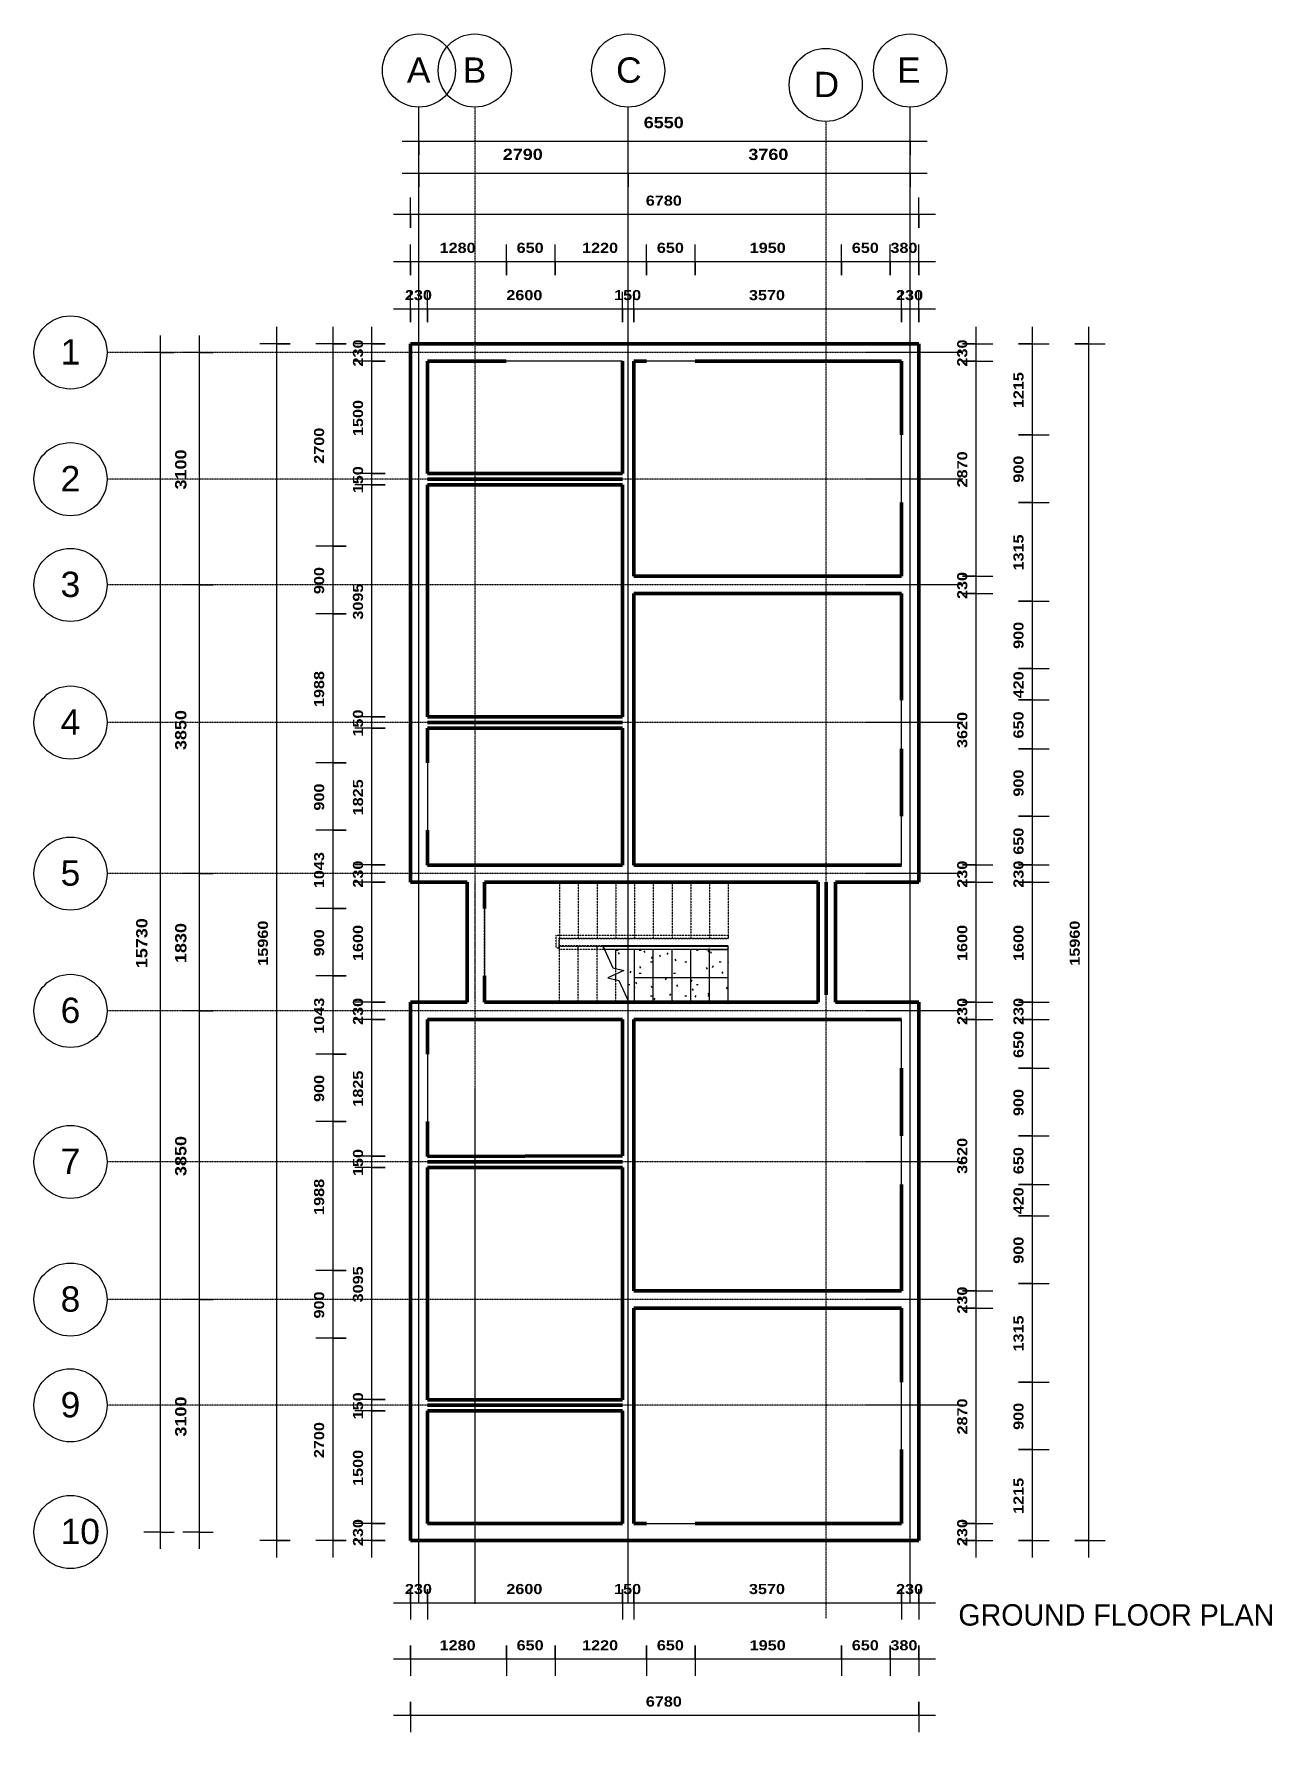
# Model space of a CAD drawing. Header units: millimetres. Extents: x -9443 to 7068, y -12254 to 10391.
import ezdxf

# ---------------------------------------------------------------- set-up
doc = ezdxf.new("R2010")
doc.units = ezdxf.units.MM
doc.linetypes.add('Grid Line', pattern=[22.225, 12.7, -3.175, 3.175, -3.175])
doc.linetypes.add('Overhead', pattern=[3.96875, 2.38125, -1.5875])
for name, color, linetype, lineweight in [('A-ANNO-DIMS', 211, 'Continuous', 9), ('A-ANNO-DIMS-75', 211, 'Continuous', 9), ('A-FLOR-HRAL', 11, 'Continuous', 18), ('A-WALL', 113, 'Continuous', 18), ('G-ANNO-TEXT', 231, 'Continuous', 9), ('S-GRID', 1, 'Continuous', 9), ('S-GRID-IDEN', 1, 'Continuous', 9), ('S-STRS', 31, 'Continuous', 18), ('S-STRS-ANNO', 31, 'Continuous', 18), ('S-STRS-MBND', 31, 'Overhead', 18)]:
    doc.layers.add(name, color=color, linetype=linetype, lineweight=lineweight)
doc.styles.add('Arial', font='arial.ttf', dxfattribs={"height": 337.5})
doc.styles.add('Arial Black', font='', dxfattribs={"height": 135})
doc.styles.add('Arial Black_B', font='ariblk.ttf', dxfattribs={"height": 150})
doc.styles.add('Panton-Trial Black', font='', dxfattribs={"height": 285})
doc.styles.get('Arial Black').set_extended_font_data('Arial Black')
doc.styles.get('Panton-Trial Black').set_extended_font_data('Panton-Trial Black')
doc.dimstyles.new('jerry', dxfattribs={"dimscale": 304.8, "dimtxt": 135.476038, "dimasz": 0, "dimexe": 0.738189, "dimexo": 0.0625, "dimgap": 0.246063, "dimtad": 1, "dimdec": 0, "dimzin": 0, "dimdsep": 46, "dimtxsty": 'Arial Black', "dimblk1": 'NONE', "dimblk2": 'NONE', "dimsah": 1, "dimcen": 0.09, "dimdle": 0.738189, "dimazin": 0, "dimtfac": 1, "dimtdec": 4, "dimtix": 1, "dimtmove": 0, "dimatfit": 3, "dimfxl": 0.590551, "dimfxlon": 1, "dimtvp": 1, "dimtolj": 1, "dimtzin": 0, "dimarcsym": 2})
doc.dimstyles.new('jerry_2', dxfattribs={"dimscale": 304.8, "dimtxt": 150.528931, "dimasz": 0, "dimexe": 0.738189, "dimexo": 0.0625, "dimgap": 0.43061, "dimtad": 1, "dimdec": 0, "dimzin": 0, "dimdsep": 46, "dimtxsty": 'Arial Black_B', "dimblk1": 'NONE', "dimblk2": 'NONE', "dimsah": 1, "dimcen": 0.09, "dimdle": 0.738189, "dimazin": 0, "dimtfac": 1, "dimtdec": 4, "dimtix": 1, "dimtmove": 0, "dimatfit": 3, "dimfxl": 0.590551, "dimfxlon": 1, "dimtvp": 1, "dimtolj": 1, "dimtzin": 0, "dimarcsym": 2})
pattern_1 = [(0, (0, 0), (609.6, 152.4), [25.146, -432.054, 25.146, -432.054, -2438.4]), (0, (0, 0), (609.6, 152.4), [-914.4, 25.146, -889.254, 25.146, -432.054, -1066.8]), (0, (0, 0), (609.6, 152.4), [-2286, 25.146, -279.654, 25.146, -736.854]), (120, (228.6, 76.2), (-436.782, 451.729), [25.146, -432.054, 25.146, -432.054, -2438.4]), (120, (228.6, 76.2), (-436.782, 451.729), [-914.4, 25.146, -889.254, 25.146, -432.054, -1066.8]), (120, (228.6, 76.2), (-436.782, 451.729), [-2286, 25.146, -279.654, 25.146, -736.854]), (240, (304.8, 381), (-172.818, -604.129), [25.146, -432.054, 25.146, -432.054, -2438.4]), (240, (304.8, 381), (-172.818, -604.129), [-914.4, 25.146, -889.254, 25.146, -432.054, -1066.8]), (240, (304.8, 381), (-172.818, -604.129), [-2286, 25.146, -279.654, 25.146, -736.854])]

msp = doc.modelspace()

# ---------------------------------------------------------------- texts
at = {"layer": 'G-ANNO-TEXT', "color": 7, "insert": (2885.1, -10549), "char_height": 285, "width": 4906.327, "attachment_point": 1, "style": 'Panton-Trial Black'}
msp.add_mtext('GROUND FLOOR PLAN', dxfattribs=at)
at = {"layer": 'S-GRID-IDEN', "char_height": 337.5, "attachment_point": 1, "style": 'Arial'}
for s, insert, width in [('A', (-4469.7, 10077.7), 384.81), ('B', (-3725.3, 10077.7), 384.81), ('C', (-1679.7, 10077.7), 384.81), ('E', (2067.9, 10077.7), 414.873), ('D', (954.7, 9885.8), 384.81), ('1', (-9087.1, 6319.9), 318.671), ('2', (-9087.1, 4629.9), 318.671), ('3', (-9087.1, 3219.9), 318.671), ('4', (-9087.1, 1384.9), 318.671), ('5', (-9087.1, -630.1), 318.671), ('6', (-9087.1, -2460.1), 318.671), ('7', (-9087.1, -4475.1), 318.671), ('8', (-9087.1, -6310.1), 318.671), ('9', (-9087.1, -7720.1), 318.671), ('10', (-9087.1, -9410.1), 318.671)]:
    msp.add_mtext(s, dxfattribs=dict(at, insert=insert, width=width))

# ---------------------------------------------------------------- blocks, each defined once
blk = doc.blocks.new('Top Rail Type - Top Rail_Internal_-940151-01 - GFL Copy 1')
at = {"layer": 'A-FLOR-HRAL'}
for p, q in [((-183, -1777), (-472, -1777)), ((-434, -1799), (-434, -1795)), ((-472, -1817), (-183, -1817))]:
    blk.add_line(p, q, dxfattribs=at)
at = {"layer": 'A-FLOR-HRAL', "flags": 128}
blk.add_lwpolyline([(-183, -1795), (-183, -1797), (-183, -1799)], dxfattribs=at)
blk = doc.blocks.new('Top Rail Type - Top Rail_Internal_-V1-01 - GFL Copy 1')
at = {"layer": 'A-FLOR-HRAL', "linetype": 'Overhead'}
for p, q in [((-2479, -1626), (-183, -1626)), ((-2479, -1797), (-2479, -1626)), ((-2479, -1797), (-2439, -1797)), ((-2439, -1666), (-183, -1666)), ((-2439, -1797), (-2439, -1666)), ((-2433, -1817), (-2433, -1777)), ((-1856, -1777), (-2433, -1777)), ((-183, -1626), (-183, -1666)), ((-1837, -1817), (-2433, -1817))]:
    blk.add_line(p, q, dxfattribs=at)
at = {"layer": 'A-FLOR-HRAL'}
for p, q in [((-1856, -1777), (-1837, -1817)), ((-183, -1777), (-1856, -1777)), ((-183, -1817), (-183, -1777)), ((-183, -1817), (-1837, -1817))]:
    blk.add_line(p, q, dxfattribs=at)
blk = doc.blocks.new('Grid - M_Grid Head - Circle-45800-01 - GFL Copy 1')
at = {"layer": 'S-GRID-IDEN'}
blk.add_circle((0, 0), 6.5, dxfattribs=at)
blk = doc.blocks.new('DIMBLOCK1-01 - GFL Copy 1')
at = {"layer": 'A-ANNO-DIMS-75', "transparency": 16777216}
for p, q in [((-4308, 8534), (-4308, 8759)), ((-1518, 8534), (-1518, 8759)), ((-4533, 8534), (-1518, 8534)), ((-4308, 8534), (-4308, 8354)), ((-1518, 8534), (-1518, 8354))]:
    blk.add_line(p, q, dxfattribs=at)
at = {"layer": 'A-ANNO-DIMS-75', "color": 0, "transparency": 16777216, "insert": (-3191, 8860), "char_height": 150, "width": 665.87, "attachment_point": 1, "line_spacing_factor": 1.180619, "style": 'Arial Black_B'}
blk.add_mtext('2790', dxfattribs=at)
blk = doc.blocks.new('_None')
blk = doc.blocks.new('DIMBLOCK2-01 - GFL Copy 1')
at = {"layer": 'A-ANNO-DIMS-75', "transparency": 16777216}
for p, q in [((-1518, 8534), (-1518, 8759)), ((2242, 8534), (2242, 8759)), ((-1518, 8534), (2467, 8534)), ((-1518, 8534), (-1518, 8354)), ((2242, 8534), (2242, 8354))]:
    blk.add_line(p, q, dxfattribs=at)
at = {"layer": 'A-ANNO-DIMS-75', "color": 0, "transparency": 16777216, "insert": (84, 8860), "char_height": 150, "width": 665.87, "attachment_point": 1, "line_spacing_factor": 1.180619, "style": 'Arial Black_B'}
blk.add_mtext('3760', dxfattribs=at)
blk = doc.blocks.new('DIMBLOCK3-01 - GFL Copy 1')
at = {"layer": 'A-ANNO-DIMS-75', "transparency": 16777216}
for p, q in [((-4308, 8959), (-4308, 9184)), ((2242, 8959), (2242, 9184)), ((-4533, 8959), (2467, 8959)), ((-4308, 8959), (-4308, 8779)), ((2242, 8959), (2242, 8779))]:
    blk.add_line(p, q, dxfattribs=at)
at = {"layer": 'A-ANNO-DIMS-75', "color": 0, "transparency": 16777216, "insert": (-1311, 9285), "char_height": 150, "width": 665.87, "attachment_point": 1, "line_spacing_factor": 1.180619, "style": 'Arial Black_B'}
blk.add_mtext('6550', dxfattribs=at)
blk = doc.blocks.new('DIMBLOCK4-01 - GFL Copy 1')
at = {"layer": 'A-ANNO-DIMS-75', "transparency": 16777216}
for p, q in [((-7234, -6486), (-7459, -6486)), ((-7234, -9811), (-7234, -6486)), ((-7234, -6486), (-7054, -6486)), ((-7234, -9586), (-7459, -9586)), ((-7234, -9586), (-7054, -9586))]:
    blk.add_line(p, q, dxfattribs=at)
at = {"layer": 'A-ANNO-DIMS-75', "color": 0, "transparency": 16777216, "insert": (-7560, -8314), "char_height": 150, "width": 665.87, "attachment_point": 1, "rotation": 90, "line_spacing_factor": 1.180619, "style": 'Arial Black_B'}
blk.add_mtext('3100', dxfattribs=at)
blk = doc.blocks.new('DIMBLOCK5-01 - GFL Copy 1')
at = {"layer": 'A-ANNO-DIMS-75', "transparency": 16777216}
for p, q in [((-7234, -2636), (-7459, -2636)), ((-7234, -6486), (-7234, -2636)), ((-7234, -2636), (-7054, -2636)), ((-7234, -6486), (-7459, -6486)), ((-7234, -6486), (-7054, -6486))]:
    blk.add_line(p, q, dxfattribs=at)
at = {"layer": 'A-ANNO-DIMS-75', "color": 0, "transparency": 16777216, "insert": (-7560, -4839), "char_height": 150, "width": 665.87, "attachment_point": 1, "rotation": 90, "line_spacing_factor": 1.180619, "style": 'Arial Black_B'}
blk.add_mtext('3850', dxfattribs=at)
blk = doc.blocks.new('DIMBLOCK6-01 - GFL Copy 1')
at = {"layer": 'A-ANNO-DIMS-75', "transparency": 16777216}
for p, q in [((-7234, -806), (-7459, -806)), ((-7234, -2636), (-7234, -806)), ((-7234, -806), (-7054, -806)), ((-7234, -2636), (-7459, -2636)), ((-7234, -2636), (-7054, -2636))]:
    blk.add_line(p, q, dxfattribs=at)
at = {"layer": 'A-ANNO-DIMS-75', "color": 0, "transparency": 16777216, "insert": (-7560, -1999), "char_height": 150, "width": 665.87, "attachment_point": 1, "rotation": 90, "line_spacing_factor": 1.180619, "style": 'Arial Black_B'}
blk.add_mtext('1830', dxfattribs=at)
blk = doc.blocks.new('DIMBLOCK7-01 - GFL Copy 1')
at = {"layer": 'A-ANNO-DIMS-75', "transparency": 16777216}
for p, q in [((-7234, 3044), (-7459, 3044)), ((-7234, -806), (-7234, 3044)), ((-7234, 3044), (-7054, 3044)), ((-7234, -806), (-7459, -806)), ((-7234, -806), (-7054, -806))]:
    blk.add_line(p, q, dxfattribs=at)
at = {"layer": 'A-ANNO-DIMS-75', "color": 0, "transparency": 16777216, "insert": (-7560, 841), "char_height": 150, "width": 665.87, "attachment_point": 1, "rotation": 90, "line_spacing_factor": 1.180619, "style": 'Arial Black_B'}
blk.add_mtext('3850', dxfattribs=at)
blk = doc.blocks.new('DIMBLOCK8-01 - GFL Copy 1')
at = {"layer": 'A-ANNO-DIMS-75', "transparency": 16777216}
for p, q in [((-7234, 3044), (-7234, 6369)), ((-7234, 6144), (-7459, 6144)), ((-7234, 6144), (-7054, 6144)), ((-7234, 3044), (-7459, 3044)), ((-7234, 3044), (-7054, 3044))]:
    blk.add_line(p, q, dxfattribs=at)
at = {"layer": 'A-ANNO-DIMS-75', "color": 0, "transparency": 16777216, "insert": (-7560, 4316), "char_height": 150, "width": 665.87, "attachment_point": 1, "rotation": 90, "line_spacing_factor": 1.180619, "style": 'Arial Black_B'}
blk.add_mtext('3100', dxfattribs=at)
blk = doc.blocks.new('DIMBLOCK9-01 - GFL Copy 1')
at = {"layer": 'A-ANNO-DIMS-75', "transparency": 16777216}
for p, q in [((-7754, -9811), (-7754, 6369)), ((-7754, 6144), (-7979, 6144)), ((-7754, 6144), (-7574, 6144)), ((-7754, -9586), (-7979, -9586)), ((-7754, -9586), (-7574, -9586))]:
    blk.add_line(p, q, dxfattribs=at)
at = {"layer": 'A-ANNO-DIMS-75', "color": 0, "transparency": 16777216, "insert": (-8080, -2068), "char_height": 150, "width": 832.34, "attachment_point": 1, "rotation": 90, "line_spacing_factor": 1.180619, "style": 'Arial Black_B'}
blk.add_mtext('15730', dxfattribs=at)
blk = doc.blocks.new('DIMBLOCK10-01 - GFL Copy 1')
at = {"layer": 'A-ANNO-DIMS-75', "transparency": 16777216}
for p, q in [((3119, 6484), (3119, 6029)), ((2939, 6259), (3344, 6259)), ((3119, 6259), (2939, 6259)), ((2939, 6029), (3344, 6029)), ((3119, 6029), (2939, 6029))]:
    blk.add_line(p, q, dxfattribs=at)
at = {"layer": 'A-ANNO-DIMS-75', "color": 0, "transparency": 16777216, "insert": (2869, 5956), "char_height": 135, "width": 449.46, "attachment_point": 1, "rotation": 90, "line_spacing_factor": 1.180619, "style": 'Arial Black'}
blk.add_mtext('230', dxfattribs=at)
blk = doc.blocks.new('DIMBLOCK11-01 - GFL Copy 1')
at = {"layer": 'A-ANNO-DIMS-75', "transparency": 16777216}
for p, q in [((2939, 6029), (3344, 6029)), ((3119, 6029), (2939, 6029)), ((3119, 6029), (3119, 3159)), ((2939, 3159), (3344, 3159)), ((3119, 3159), (2939, 3159))]:
    blk.add_line(p, q, dxfattribs=at)
at = {"layer": 'A-ANNO-DIMS-75', "color": 0, "transparency": 16777216, "insert": (2869, 4344), "char_height": 135, "width": 599.28, "attachment_point": 1, "rotation": 90, "line_spacing_factor": 1.180619, "style": 'Arial Black'}
blk.add_mtext('2870', dxfattribs=at)
blk = doc.blocks.new('DIMBLOCK12-01 - GFL Copy 1')
at = {"layer": 'A-ANNO-DIMS-75', "transparency": 16777216}
for p, q in [((2939, 3159), (3344, 3159)), ((3119, 3159), (2939, 3159)), ((3119, 3159), (3119, 2929)), ((2939, 2929), (3344, 2929)), ((3119, 2929), (2939, 2929))]:
    blk.add_line(p, q, dxfattribs=at)
at = {"layer": 'A-ANNO-DIMS-75', "color": 0, "transparency": 16777216, "insert": (2869, 2856), "char_height": 135, "width": 449.46, "attachment_point": 1, "rotation": 90, "line_spacing_factor": 1.180619, "style": 'Arial Black'}
blk.add_mtext('230', dxfattribs=at)
blk = doc.blocks.new('DIMBLOCK13-01 - GFL Copy 1')
at = {"layer": 'A-ANNO-DIMS-75', "transparency": 16777216}
for p, q in [((2939, 2929), (3344, 2929)), ((3119, 2929), (2939, 2929)), ((3119, 2929), (3119, -691)), ((2939, -691), (3344, -691)), ((3119, -691), (2939, -691))]:
    blk.add_line(p, q, dxfattribs=at)
at = {"layer": 'A-ANNO-DIMS-75', "color": 0, "transparency": 16777216, "insert": (2869, 869), "char_height": 135, "width": 599.28, "attachment_point": 1, "rotation": 90, "line_spacing_factor": 1.180619, "style": 'Arial Black'}
blk.add_mtext('3620', dxfattribs=at)
blk = doc.blocks.new('DIMBLOCK14-01 - GFL Copy 1')
at = {"layer": 'A-ANNO-DIMS-75', "transparency": 16777216}
for p, q in [((2939, -691), (3344, -691)), ((3119, -691), (2939, -691)), ((3119, -691), (3119, -921)), ((2939, -921), (3344, -921)), ((3119, -921), (2939, -921))]:
    blk.add_line(p, q, dxfattribs=at)
at = {"layer": 'A-ANNO-DIMS-75', "color": 0, "transparency": 16777216, "insert": (2869, -994), "char_height": 135, "width": 449.46, "attachment_point": 1, "rotation": 90, "line_spacing_factor": 1.180619, "style": 'Arial Black'}
blk.add_mtext('230', dxfattribs=at)
blk = doc.blocks.new('DIMBLOCK15-01 - GFL Copy 1')
at = {"layer": 'A-ANNO-DIMS-75', "transparency": 16777216}
for p, q in [((2939, -921), (3344, -921)), ((3119, -921), (2939, -921)), ((3119, -921), (3119, -2521)), ((2939, -2521), (3344, -2521)), ((3119, -2521), (2939, -2521))]:
    blk.add_line(p, q, dxfattribs=at)
at = {"layer": 'A-ANNO-DIMS-75', "color": 0, "transparency": 16777216, "insert": (2869, -1971), "char_height": 135, "width": 599.28, "attachment_point": 1, "rotation": 90, "line_spacing_factor": 1.180619, "style": 'Arial Black'}
blk.add_mtext('1600', dxfattribs=at)
blk = doc.blocks.new('DIMBLOCK16-01 - GFL Copy 1')
at = {"layer": 'A-ANNO-DIMS-75', "transparency": 16777216}
for p, q in [((2939, -2521), (3344, -2521)), ((3119, -2521), (2939, -2521)), ((3119, -2521), (3119, -2751)), ((2939, -2751), (3344, -2751)), ((3119, -2751), (2939, -2751))]:
    blk.add_line(p, q, dxfattribs=at)
at = {"layer": 'A-ANNO-DIMS-75', "color": 0, "transparency": 16777216, "insert": (2869, -2824), "char_height": 135, "width": 449.46, "attachment_point": 1, "rotation": 90, "line_spacing_factor": 1.180619, "style": 'Arial Black'}
blk.add_mtext('230', dxfattribs=at)
blk = doc.blocks.new('DIMBLOCK17-01 - GFL Copy 1')
at = {"layer": 'A-ANNO-DIMS-75', "transparency": 16777216}
for p, q in [((2939, -2751), (3344, -2751)), ((3119, -2751), (2939, -2751)), ((3119, -2751), (3119, -6371)), ((2939, -6371), (3344, -6371)), ((3119, -6371), (2939, -6371))]:
    blk.add_line(p, q, dxfattribs=at)
at = {"layer": 'A-ANNO-DIMS-75', "color": 0, "transparency": 16777216, "insert": (2869, -4811), "char_height": 135, "width": 599.28, "attachment_point": 1, "rotation": 90, "line_spacing_factor": 1.180619, "style": 'Arial Black'}
blk.add_mtext('3620', dxfattribs=at)
blk = doc.blocks.new('DIMBLOCK18-01 - GFL Copy 1')
at = {"layer": 'A-ANNO-DIMS-75', "transparency": 16777216}
for p, q in [((2939, -6371), (3344, -6371)), ((3119, -6371), (2939, -6371)), ((3119, -6371), (3119, -6601)), ((2939, -6601), (3344, -6601)), ((3119, -6601), (2939, -6601))]:
    blk.add_line(p, q, dxfattribs=at)
at = {"layer": 'A-ANNO-DIMS-75', "color": 0, "transparency": 16777216, "insert": (2869, -6674), "char_height": 135, "width": 449.46, "attachment_point": 1, "rotation": 90, "line_spacing_factor": 1.180619, "style": 'Arial Black'}
blk.add_mtext('230', dxfattribs=at)
blk = doc.blocks.new('DIMBLOCK19-01 - GFL Copy 1')
at = {"layer": 'A-ANNO-DIMS-75', "transparency": 16777216}
for p, q in [((2939, -6601), (3344, -6601)), ((3119, -6601), (2939, -6601)), ((3119, -6601), (3119, -9471)), ((2939, -9471), (3344, -9471)), ((3119, -9471), (2939, -9471))]:
    blk.add_line(p, q, dxfattribs=at)
at = {"layer": 'A-ANNO-DIMS-75', "color": 0, "transparency": 16777216, "insert": (2869, -8286), "char_height": 135, "width": 599.28, "attachment_point": 1, "rotation": 90, "line_spacing_factor": 1.180619, "style": 'Arial Black'}
blk.add_mtext('2870', dxfattribs=at)
blk = doc.blocks.new('DIMBLOCK20-01 - GFL Copy 1')
at = {"layer": 'A-ANNO-DIMS-75', "transparency": 16777216}
for p, q in [((2939, -9471), (3344, -9471)), ((3119, -9471), (2939, -9471)), ((3119, -9471), (3119, -9926)), ((2939, -9701), (3344, -9701)), ((3119, -9701), (2939, -9701))]:
    blk.add_line(p, q, dxfattribs=at)
at = {"layer": 'A-ANNO-DIMS-75', "color": 0, "transparency": 16777216, "insert": (2869, -9774), "char_height": 135, "width": 449.46, "attachment_point": 1, "rotation": 90, "line_spacing_factor": 1.180619, "style": 'Arial Black'}
blk.add_mtext('230', dxfattribs=at)
blk = doc.blocks.new('DIMBLOCK21-01 - GFL Copy 1')
at = {"layer": 'A-ANNO-DIMS-75', "transparency": 16777216}
for p, q in [((4619, 6484), (4619, -9926)), ((4439, 6259), (4844, 6259)), ((4619, 6259), (4439, 6259)), ((4439, -9701), (4844, -9701)), ((4619, -9701), (4439, -9701))]:
    blk.add_line(p, q, dxfattribs=at)
at = {"layer": 'A-ANNO-DIMS-75', "color": 0, "transparency": 16777216, "insert": (4369, -2034), "char_height": 135, "width": 749.1, "attachment_point": 1, "rotation": 90, "line_spacing_factor": 1.180619, "style": 'Arial Black'}
blk.add_mtext('15960', dxfattribs=at)
blk = doc.blocks.new('DIMBLOCK22-01 - GFL Copy 1')
at = {"layer": 'A-ANNO-DIMS-75', "transparency": 16777216}
for p, q in [((-4423, -10349), (-4423, -10754)), ((-4423, -10529), (-4423, -10349)), ((-4193, -10349), (-4193, -10754)), ((-4193, -10529), (-4193, -10349)), ((-4648, -10529), (-4193, -10529))]:
    blk.add_line(p, q, dxfattribs=at)
at = {"layer": 'A-ANNO-DIMS-75', "color": 0, "transparency": 16777216, "insert": (-4496, -10279), "char_height": 135, "width": 449.46, "attachment_point": 1, "line_spacing_factor": 1.180619, "style": 'Arial Black'}
blk.add_mtext('230', dxfattribs=at)
blk = doc.blocks.new('DIMBLOCK23-01 - GFL Copy 1')
at = {"layer": 'A-ANNO-DIMS-75', "transparency": 16777216}
for p, q in [((-4193, -10349), (-4193, -10754)), ((-4193, -10529), (-4193, -10349)), ((-1593, -10349), (-1593, -10754)), ((-1593, -10529), (-1593, -10349)), ((-4193, -10529), (-1593, -10529))]:
    blk.add_line(p, q, dxfattribs=at)
at = {"layer": 'A-ANNO-DIMS-75', "color": 0, "transparency": 16777216, "insert": (-3143, -10279), "char_height": 135, "width": 599.28, "attachment_point": 1, "line_spacing_factor": 1.180619, "style": 'Arial Black'}
blk.add_mtext('2600', dxfattribs=at)
blk = doc.blocks.new('DIMBLOCK24-01 - GFL Copy 1')
at = {"layer": 'A-ANNO-DIMS-75', "transparency": 16777216}
for p, q in [((-1593, -10349), (-1593, -10754)), ((-1593, -10529), (-1593, -10349)), ((-1443, -10349), (-1443, -10754)), ((-1443, -10529), (-1443, -10349)), ((-1593, -10529), (-1443, -10529))]:
    blk.add_line(p, q, dxfattribs=at)
at = {"layer": 'A-ANNO-DIMS-75', "color": 0, "transparency": 16777216, "insert": (-1706, -10279), "char_height": 135, "width": 449.46, "attachment_point": 1, "line_spacing_factor": 1.180619, "style": 'Arial Black'}
blk.add_mtext('150', dxfattribs=at)
blk = doc.blocks.new('DIMBLOCK25-01 - GFL Copy 1')
at = {"layer": 'A-ANNO-DIMS-75', "transparency": 16777216}
for p, q in [((-1443, -10349), (-1443, -10754)), ((-1443, -10529), (-1443, -10349)), ((2127, -10349), (2127, -10754)), ((2127, -10529), (2127, -10349)), ((-1443, -10529), (2127, -10529))]:
    blk.add_line(p, q, dxfattribs=at)
at = {"layer": 'A-ANNO-DIMS-75', "color": 0, "transparency": 16777216, "insert": (92, -10279), "char_height": 135, "width": 599.28, "attachment_point": 1, "line_spacing_factor": 1.180619, "style": 'Arial Black'}
blk.add_mtext('3570', dxfattribs=at)
blk = doc.blocks.new('DIMBLOCK26-01 - GFL Copy 1')
at = {"layer": 'A-ANNO-DIMS-75', "transparency": 16777216}
for p, q in [((2127, -10349), (2127, -10754)), ((2127, -10529), (2127, -10349)), ((2357, -10349), (2357, -10754)), ((2357, -10529), (2357, -10349)), ((2127, -10529), (2582, -10529))]:
    blk.add_line(p, q, dxfattribs=at)
at = {"layer": 'A-ANNO-DIMS-75', "color": 0, "transparency": 16777216, "insert": (2054, -10279), "char_height": 135, "width": 449.46, "attachment_point": 1, "line_spacing_factor": 1.180619, "style": 'Arial Black'}
blk.add_mtext('230', dxfattribs=at)
blk = doc.blocks.new('DIMBLOCK27-01 - GFL Copy 1')
at = {"layer": 'A-ANNO-DIMS-75', "transparency": 16777216}
for p, q in [((-4648, -11279), (-3143, -11279)), ((-4423, -11099), (-4423, -11504)), ((-4423, -11279), (-4423, -11099)), ((-3143, -11099), (-3143, -11504)), ((-3143, -11279), (-3143, -11099))]:
    blk.add_line(p, q, dxfattribs=at)
at = {"layer": 'A-ANNO-DIMS-75', "color": 0, "transparency": 16777216, "insert": (-4033, -11029), "char_height": 135, "width": 599.28, "attachment_point": 1, "line_spacing_factor": 1.180619, "style": 'Arial Black'}
blk.add_mtext('1280', dxfattribs=at)
blk = doc.blocks.new('DIMBLOCK28-01 - GFL Copy 1')
at = {"layer": 'A-ANNO-DIMS-75', "transparency": 16777216}
for p, q in [((-3143, -11099), (-3143, -11504)), ((-3143, -11279), (-3143, -11099)), ((-3143, -11279), (-2493, -11279)), ((-2493, -11099), (-2493, -11504)), ((-2493, -11279), (-2493, -11099))]:
    blk.add_line(p, q, dxfattribs=at)
at = {"layer": 'A-ANNO-DIMS-75', "color": 0, "transparency": 16777216, "insert": (-3006, -11029), "char_height": 135, "width": 449.46, "attachment_point": 1, "line_spacing_factor": 1.180619, "style": 'Arial Black'}
blk.add_mtext('650', dxfattribs=at)
blk = doc.blocks.new('DIMBLOCK29-01 - GFL Copy 1')
at = {"layer": 'A-ANNO-DIMS-75', "transparency": 16777216}
for p, q in [((-2493, -11099), (-2493, -11504)), ((-2493, -11279), (-2493, -11099)), ((-2493, -11279), (-1273, -11279)), ((-1273, -11099), (-1273, -11504)), ((-1273, -11279), (-1273, -11099))]:
    blk.add_line(p, q, dxfattribs=at)
at = {"layer": 'A-ANNO-DIMS-75', "color": 0, "transparency": 16777216, "insert": (-2133, -11029), "char_height": 135, "width": 599.28, "attachment_point": 1, "line_spacing_factor": 1.180619, "style": 'Arial Black'}
blk.add_mtext('1220', dxfattribs=at)
blk = doc.blocks.new('DIMBLOCK30-01 - GFL Copy 1')
at = {"layer": 'A-ANNO-DIMS-75', "transparency": 16777216}
for p, q in [((-1273, -11099), (-1273, -11504)), ((-1273, -11279), (-1273, -11099)), ((-1273, -11279), (-623, -11279)), ((-623, -11099), (-623, -11504)), ((-623, -11279), (-623, -11099))]:
    blk.add_line(p, q, dxfattribs=at)
at = {"layer": 'A-ANNO-DIMS-75', "color": 0, "transparency": 16777216, "insert": (-1136, -11029), "char_height": 135, "width": 449.46, "attachment_point": 1, "line_spacing_factor": 1.180619, "style": 'Arial Black'}
blk.add_mtext('650', dxfattribs=at)
blk = doc.blocks.new('DIMBLOCK31-01 - GFL Copy 1')
at = {"layer": 'A-ANNO-DIMS-75', "transparency": 16777216}
for p, q in [((-623, -11099), (-623, -11504)), ((-623, -11279), (-623, -11099)), ((-623, -11279), (1327, -11279)), ((1327, -11099), (1327, -11504)), ((1327, -11279), (1327, -11099))]:
    blk.add_line(p, q, dxfattribs=at)
at = {"layer": 'A-ANNO-DIMS-75', "color": 0, "transparency": 16777216, "insert": (102, -11029), "char_height": 135, "width": 599.28, "attachment_point": 1, "line_spacing_factor": 1.180619, "style": 'Arial Black'}
blk.add_mtext('1950', dxfattribs=at)
blk = doc.blocks.new('DIMBLOCK32-01 - GFL Copy 1')
at = {"layer": 'A-ANNO-DIMS-75', "transparency": 16777216}
for p, q in [((1327, -11099), (1327, -11504)), ((1327, -11279), (1327, -11099)), ((1327, -11279), (1977, -11279)), ((1977, -11099), (1977, -11504)), ((1977, -11279), (1977, -11099))]:
    blk.add_line(p, q, dxfattribs=at)
at = {"layer": 'A-ANNO-DIMS-75', "color": 0, "transparency": 16777216, "insert": (1464, -11029), "char_height": 135, "width": 449.46, "attachment_point": 1, "line_spacing_factor": 1.180619, "style": 'Arial Black'}
blk.add_mtext('650', dxfattribs=at)
blk = doc.blocks.new('DIMBLOCK33-01 - GFL Copy 1')
at = {"layer": 'A-ANNO-DIMS-75', "transparency": 16777216}
for p, q in [((1977, -11099), (1977, -11504)), ((1977, -11279), (1977, -11099)), ((1977, -11279), (2582, -11279)), ((2357, -11099), (2357, -11504)), ((2357, -11279), (2357, -11099))]:
    blk.add_line(p, q, dxfattribs=at)
at = {"layer": 'A-ANNO-DIMS-75', "color": 0, "transparency": 16777216, "insert": (1979, -11029), "char_height": 135, "width": 449.46, "attachment_point": 1, "line_spacing_factor": 1.180619, "style": 'Arial Black'}
blk.add_mtext('380', dxfattribs=at)
blk = doc.blocks.new('DIMBLOCK34-01 - GFL Copy 1')
at = {"layer": 'A-ANNO-DIMS-75', "transparency": 16777216}
for p, q in [((-4423, -11849), (-4423, -12254)), ((-4423, -12029), (-4423, -11849)), ((2357, -11849), (2357, -12254)), ((2357, -12029), (2357, -11849)), ((-4648, -12029), (2582, -12029))]:
    blk.add_line(p, q, dxfattribs=at)
at = {"layer": 'A-ANNO-DIMS-75', "color": 0, "transparency": 16777216, "insert": (-1283, -11779), "char_height": 135, "width": 599.28, "attachment_point": 1, "line_spacing_factor": 1.180619, "style": 'Arial Black'}
blk.add_mtext('6780', dxfattribs=at)
blk = doc.blocks.new('DIMBLOCK35-01 - GFL Copy 1')
at = {"layer": 'A-ANNO-DIMS-75', "transparency": 16777216}
for p, q in [((-4759, -9471), (-5164, -9471)), ((-4939, -9926), (-4939, -9471)), ((-4939, -9471), (-4759, -9471)), ((-4759, -9701), (-5164, -9701)), ((-4939, -9701), (-4759, -9701))]:
    blk.add_line(p, q, dxfattribs=at)
at = {"layer": 'A-ANNO-DIMS-75', "color": 0, "transparency": 16777216, "insert": (-5189, -9774), "char_height": 135, "width": 449.46, "attachment_point": 1, "rotation": 90, "line_spacing_factor": 1.180619, "style": 'Arial Black'}
blk.add_mtext('230', dxfattribs=at)
blk = doc.blocks.new('DIMBLOCK36-01 - GFL Copy 1')
at = {"layer": 'A-ANNO-DIMS-75', "transparency": 16777216}
for p, q in [((-4759, -7971), (-5164, -7971)), ((-4939, -9471), (-4939, -7971)), ((-4939, -7971), (-4759, -7971)), ((-4759, -9471), (-5164, -9471)), ((-4939, -9471), (-4759, -9471))]:
    blk.add_line(p, q, dxfattribs=at)
at = {"layer": 'A-ANNO-DIMS-75', "color": 0, "transparency": 16777216, "insert": (-5189, -8971), "char_height": 135, "width": 599.28, "attachment_point": 1, "rotation": 90, "line_spacing_factor": 1.180619, "style": 'Arial Black'}
blk.add_mtext('1500', dxfattribs=at)
blk = doc.blocks.new('DIMBLOCK37-01 - GFL Copy 1')
at = {"layer": 'A-ANNO-DIMS-75', "transparency": 16777216}
for p, q in [((-4759, -7821), (-5164, -7821)), ((-4939, -7971), (-4939, -7821)), ((-4939, -7821), (-4759, -7821)), ((-4759, -7971), (-5164, -7971)), ((-4939, -7971), (-4759, -7971))]:
    blk.add_line(p, q, dxfattribs=at)
at = {"layer": 'A-ANNO-DIMS-75', "color": 0, "transparency": 16777216, "insert": (-5189, -8084), "char_height": 135, "width": 449.46, "attachment_point": 1, "rotation": 90, "line_spacing_factor": 1.180619, "style": 'Arial Black'}
blk.add_mtext('150', dxfattribs=at)
blk = doc.blocks.new('DIMBLOCK38-01 - GFL Copy 1')
at = {"layer": 'A-ANNO-DIMS-75', "transparency": 16777216}
for p, q in [((-4759, -4726), (-5164, -4726)), ((-4939, -7821), (-4939, -4726)), ((-4939, -4726), (-4759, -4726)), ((-4759, -7821), (-5164, -7821)), ((-4939, -7821), (-4759, -7821))]:
    blk.add_line(p, q, dxfattribs=at)
at = {"layer": 'A-ANNO-DIMS-75', "color": 0, "transparency": 16777216, "insert": (-5189, -6524), "char_height": 135, "width": 599.28, "attachment_point": 1, "rotation": 90, "line_spacing_factor": 1.180619, "style": 'Arial Black'}
blk.add_mtext('3095', dxfattribs=at)
blk = doc.blocks.new('DIMBLOCK39-01 - GFL Copy 1')
at = {"layer": 'A-ANNO-DIMS-75', "transparency": 16777216}
for p, q in [((-4759, -4576), (-5164, -4576)), ((-4759, -4726), (-5164, -4726)), ((-4939, -4726), (-4939, -4576)), ((-4939, -4576), (-4759, -4576)), ((-4939, -4726), (-4759, -4726))]:
    blk.add_line(p, q, dxfattribs=at)
at = {"layer": 'A-ANNO-DIMS-75', "color": 0, "transparency": 16777216, "insert": (-5189, -4839), "char_height": 135, "width": 449.46, "attachment_point": 1, "rotation": 90, "line_spacing_factor": 1.180619, "style": 'Arial Black'}
blk.add_mtext('150', dxfattribs=at)
blk = doc.blocks.new('DIMBLOCK40-01 - GFL Copy 1')
at = {"layer": 'A-ANNO-DIMS-75', "transparency": 16777216}
for p, q in [((-4759, -2751), (-5164, -2751)), ((-4939, -4576), (-4939, -2751)), ((-4939, -2751), (-4759, -2751)), ((-4759, -4576), (-5164, -4576)), ((-4939, -4576), (-4759, -4576))]:
    blk.add_line(p, q, dxfattribs=at)
at = {"layer": 'A-ANNO-DIMS-75', "color": 0, "transparency": 16777216, "insert": (-5189, -3914), "char_height": 135, "width": 599.28, "attachment_point": 1, "rotation": 90, "line_spacing_factor": 1.180619, "style": 'Arial Black'}
blk.add_mtext('1825', dxfattribs=at)
blk = doc.blocks.new('DIMBLOCK41-01 - GFL Copy 1')
at = {"layer": 'A-ANNO-DIMS-75', "transparency": 16777216}
for p, q in [((-4759, -2521), (-5164, -2521)), ((-4939, -2751), (-4939, -2521)), ((-4939, -2521), (-4759, -2521)), ((-4759, -2751), (-5164, -2751)), ((-4939, -2751), (-4759, -2751))]:
    blk.add_line(p, q, dxfattribs=at)
at = {"layer": 'A-ANNO-DIMS-75', "color": 0, "transparency": 16777216, "insert": (-5189, -2824), "char_height": 135, "width": 449.46, "attachment_point": 1, "rotation": 90, "line_spacing_factor": 1.180619, "style": 'Arial Black'}
blk.add_mtext('230', dxfattribs=at)
blk = doc.blocks.new('DIMBLOCK42-01 - GFL Copy 1')
at = {"layer": 'A-ANNO-DIMS-75', "transparency": 16777216}
for p, q in [((-4759, -921), (-5164, -921)), ((-4939, -2521), (-4939, -921)), ((-4939, -921), (-4759, -921)), ((-4759, -2521), (-5164, -2521)), ((-4939, -2521), (-4759, -2521))]:
    blk.add_line(p, q, dxfattribs=at)
at = {"layer": 'A-ANNO-DIMS-75', "color": 0, "transparency": 16777216, "insert": (-5189, -1971), "char_height": 135, "width": 599.28, "attachment_point": 1, "rotation": 90, "line_spacing_factor": 1.180619, "style": 'Arial Black'}
blk.add_mtext('1600', dxfattribs=at)
blk = doc.blocks.new('DIMBLOCK43-01 - GFL Copy 1')
at = {"layer": 'A-ANNO-DIMS-75', "transparency": 16777216}
for p, q in [((-4759, -691), (-5164, -691)), ((-4939, -921), (-4939, -691)), ((-4939, -691), (-4759, -691)), ((-4759, -921), (-5164, -921)), ((-4939, -921), (-4759, -921))]:
    blk.add_line(p, q, dxfattribs=at)
at = {"layer": 'A-ANNO-DIMS-75', "color": 0, "transparency": 16777216, "insert": (-5189, -994), "char_height": 135, "width": 449.46, "attachment_point": 1, "rotation": 90, "line_spacing_factor": 1.180619, "style": 'Arial Black'}
blk.add_mtext('230', dxfattribs=at)
blk = doc.blocks.new('DIMBLOCK44-01 - GFL Copy 1')
at = {"layer": 'A-ANNO-DIMS-75', "transparency": 16777216}
for p, q in [((-4759, 1134), (-5164, 1134)), ((-4939, -691), (-4939, 1134)), ((-4939, 1134), (-4759, 1134)), ((-4759, -691), (-5164, -691)), ((-4939, -691), (-4759, -691))]:
    blk.add_line(p, q, dxfattribs=at)
at = {"layer": 'A-ANNO-DIMS-75', "color": 0, "transparency": 16777216, "insert": (-5189, -29), "char_height": 135, "width": 599.28, "attachment_point": 1, "rotation": 90, "line_spacing_factor": 1.180619, "style": 'Arial Black'}
blk.add_mtext('1825', dxfattribs=at)
blk = doc.blocks.new('DIMBLOCK45-01 - GFL Copy 1')
at = {"layer": 'A-ANNO-DIMS-75', "transparency": 16777216}
for p, q in [((-4759, 1284), (-5164, 1284)), ((-4759, 1134), (-5164, 1134)), ((-4939, 1134), (-4939, 1284)), ((-4939, 1284), (-4759, 1284)), ((-4939, 1134), (-4759, 1134))]:
    blk.add_line(p, q, dxfattribs=at)
at = {"layer": 'A-ANNO-DIMS-75', "color": 0, "transparency": 16777216, "insert": (-5189, 1021), "char_height": 135, "width": 449.46, "attachment_point": 1, "rotation": 90, "line_spacing_factor": 1.180619, "style": 'Arial Black'}
blk.add_mtext('150', dxfattribs=at)
blk = doc.blocks.new('DIMBLOCK46-01 - GFL Copy 1')
at = {"layer": 'A-ANNO-DIMS-75', "transparency": 16777216}
for p, q in [((-4759, 4379), (-5164, 4379)), ((-4939, 1284), (-4939, 4379)), ((-4939, 4379), (-4759, 4379)), ((-4759, 1284), (-5164, 1284)), ((-4939, 1284), (-4759, 1284))]:
    blk.add_line(p, q, dxfattribs=at)
at = {"layer": 'A-ANNO-DIMS-75', "color": 0, "transparency": 16777216, "insert": (-5189, 2581), "char_height": 135, "width": 599.28, "attachment_point": 1, "rotation": 90, "line_spacing_factor": 1.180619, "style": 'Arial Black'}
blk.add_mtext('3095', dxfattribs=at)
blk = doc.blocks.new('DIMBLOCK47-01 - GFL Copy 1')
at = {"layer": 'A-ANNO-DIMS-75', "transparency": 16777216}
for p, q in [((-4759, 4529), (-5164, 4529)), ((-4759, 4379), (-5164, 4379)), ((-4939, 4379), (-4939, 4529)), ((-4939, 4529), (-4759, 4529)), ((-4939, 4379), (-4759, 4379))]:
    blk.add_line(p, q, dxfattribs=at)
at = {"layer": 'A-ANNO-DIMS-75', "color": 0, "transparency": 16777216, "insert": (-5189, 4266), "char_height": 135, "width": 449.46, "attachment_point": 1, "rotation": 90, "line_spacing_factor": 1.180619, "style": 'Arial Black'}
blk.add_mtext('150', dxfattribs=at)
blk = doc.blocks.new('DIMBLOCK48-01 - GFL Copy 1')
at = {"layer": 'A-ANNO-DIMS-75', "transparency": 16777216}
for p, q in [((-4759, 6029), (-5164, 6029)), ((-4939, 4529), (-4939, 6029)), ((-4939, 6029), (-4759, 6029)), ((-4759, 4529), (-5164, 4529)), ((-4939, 4529), (-4759, 4529))]:
    blk.add_line(p, q, dxfattribs=at)
at = {"layer": 'A-ANNO-DIMS-75', "color": 0, "transparency": 16777216, "insert": (-5189, 5029), "char_height": 135, "width": 599.28, "attachment_point": 1, "rotation": 90, "line_spacing_factor": 1.180619, "style": 'Arial Black'}
blk.add_mtext('1500', dxfattribs=at)
blk = doc.blocks.new('DIMBLOCK49-01 - GFL Copy 1')
at = {"layer": 'A-ANNO-DIMS-75', "transparency": 16777216}
for p, q in [((-4939, 6029), (-4939, 6484)), ((-4759, 6259), (-5164, 6259)), ((-4939, 6259), (-4759, 6259)), ((-4759, 6029), (-5164, 6029)), ((-4939, 6029), (-4759, 6029))]:
    blk.add_line(p, q, dxfattribs=at)
at = {"layer": 'A-ANNO-DIMS-75', "color": 0, "transparency": 16777216, "insert": (-5189, 5956), "char_height": 135, "width": 449.46, "attachment_point": 1, "rotation": 90, "line_spacing_factor": 1.180619, "style": 'Arial Black'}
blk.add_mtext('230', dxfattribs=at)
blk = doc.blocks.new('DIMBLOCK50-01 - GFL Copy 1')
at = {"layer": 'A-ANNO-DIMS-75', "transparency": 16777216}
for p, q in [((-5459, 6484), (-5459, 3559)), ((-5279, 6259), (-5684, 6259)), ((-5459, 6259), (-5279, 6259)), ((-5279, 3559), (-5684, 3559)), ((-5459, 3559), (-5279, 3559))]:
    blk.add_line(p, q, dxfattribs=at)
at = {"layer": 'A-ANNO-DIMS-75', "color": 0, "transparency": 16777216, "insert": (-5708, 4659), "char_height": 135, "width": 599.28, "attachment_point": 1, "rotation": 90, "line_spacing_factor": 1.180619, "style": 'Arial Black'}
blk.add_mtext('2700', dxfattribs=at)
blk = doc.blocks.new('DIMBLOCK51-01 - GFL Copy 1')
at = {"layer": 'A-ANNO-DIMS-75', "transparency": 16777216}
for p, q in [((-5279, 3559), (-5684, 3559)), ((-5459, 3559), (-5459, 2659)), ((-5459, 3559), (-5279, 3559)), ((-5279, 2659), (-5684, 2659)), ((-5459, 2659), (-5279, 2659))]:
    blk.add_line(p, q, dxfattribs=at)
at = {"layer": 'A-ANNO-DIMS-75', "color": 0, "transparency": 16777216, "insert": (-5708, 2921), "char_height": 135, "width": 449.46, "attachment_point": 1, "rotation": 90, "line_spacing_factor": 1.180619, "style": 'Arial Black'}
blk.add_mtext('900', dxfattribs=at)
blk = doc.blocks.new('DIMBLOCK52-01 - GFL Copy 1')
at = {"layer": 'A-ANNO-DIMS-75', "transparency": 16777216}
for p, q in [((-5279, 2659), (-5684, 2659)), ((-5459, 2659), (-5459, 671)), ((-5459, 2659), (-5279, 2659)), ((-5279, 671), (-5684, 671)), ((-5459, 671), (-5279, 671))]:
    blk.add_line(p, q, dxfattribs=at)
at = {"layer": 'A-ANNO-DIMS-75', "color": 0, "transparency": 16777216, "insert": (-5708, 1415), "char_height": 135, "width": 599.28, "attachment_point": 1, "rotation": 90, "line_spacing_factor": 1.180619, "style": 'Arial Black'}
blk.add_mtext('1988', dxfattribs=at)
blk = doc.blocks.new('DIMBLOCK53-01 - GFL Copy 1')
at = {"layer": 'A-ANNO-DIMS-75', "transparency": 16777216}
for p, q in [((-5279, 671), (-5684, 671)), ((-5459, 671), (-5459, -229)), ((-5459, 671), (-5279, 671)), ((-5279, -229), (-5684, -229)), ((-5459, -229), (-5279, -229))]:
    blk.add_line(p, q, dxfattribs=at)
at = {"layer": 'A-ANNO-DIMS-75', "color": 0, "transparency": 16777216, "insert": (-5708, 34), "char_height": 135, "width": 449.46, "attachment_point": 1, "rotation": 90, "line_spacing_factor": 1.180619, "style": 'Arial Black'}
blk.add_mtext('900', dxfattribs=at)
blk = doc.blocks.new('DIMBLOCK54-01 - GFL Copy 1')
at = {"layer": 'A-ANNO-DIMS-75', "transparency": 16777216}
for p, q in [((-5279, -229), (-5684, -229)), ((-5459, -229), (-5459, -1271)), ((-5459, -229), (-5279, -229)), ((-5279, -1271), (-5684, -1271)), ((-5459, -1271), (-5279, -1271))]:
    blk.add_line(p, q, dxfattribs=at)
at = {"layer": 'A-ANNO-DIMS-75', "color": 0, "transparency": 16777216, "insert": (-5708, -1000), "char_height": 135, "width": 599.28, "attachment_point": 1, "rotation": 90, "line_spacing_factor": 1.180619, "style": 'Arial Black'}
blk.add_mtext('1043', dxfattribs=at)
blk = doc.blocks.new('DIMBLOCK55-01 - GFL Copy 1')
at = {"layer": 'A-ANNO-DIMS-75', "transparency": 16777216}
for p, q in [((-5279, -1271), (-5684, -1271)), ((-5459, -1271), (-5459, -2171)), ((-5459, -1271), (-5279, -1271)), ((-5279, -2171), (-5684, -2171)), ((-5459, -2171), (-5279, -2171))]:
    blk.add_line(p, q, dxfattribs=at)
at = {"layer": 'A-ANNO-DIMS-75', "color": 0, "transparency": 16777216, "insert": (-5708, -1909), "char_height": 135, "width": 449.46, "attachment_point": 1, "rotation": 90, "line_spacing_factor": 1.180619, "style": 'Arial Black'}
blk.add_mtext('900', dxfattribs=at)
blk = doc.blocks.new('DIMBLOCK56-01 - GFL Copy 1')
at = {"layer": 'A-ANNO-DIMS-75', "transparency": 16777216}
for p, q in [((-5279, -2171), (-5684, -2171)), ((-5459, -2171), (-5459, -3214)), ((-5459, -2171), (-5279, -2171)), ((-5279, -3214), (-5684, -3214)), ((-5459, -3214), (-5279, -3214))]:
    blk.add_line(p, q, dxfattribs=at)
at = {"layer": 'A-ANNO-DIMS-75', "color": 0, "transparency": 16777216, "insert": (-5708, -2942), "char_height": 135, "width": 599.28, "attachment_point": 1, "rotation": 90, "line_spacing_factor": 1.180619, "style": 'Arial Black'}
blk.add_mtext('1043', dxfattribs=at)
blk = doc.blocks.new('DIMBLOCK57-01 - GFL Copy 1')
at = {"layer": 'A-ANNO-DIMS-75', "transparency": 16777216}
for p, q in [((-5279, -3214), (-5684, -3214)), ((-5459, -3214), (-5459, -4114)), ((-5459, -3214), (-5279, -3214)), ((-5279, -4114), (-5684, -4114)), ((-5459, -4114), (-5279, -4114))]:
    blk.add_line(p, q, dxfattribs=at)
at = {"layer": 'A-ANNO-DIMS-75', "color": 0, "transparency": 16777216, "insert": (-5708, -3851), "char_height": 135, "width": 449.46, "attachment_point": 1, "rotation": 90, "line_spacing_factor": 1.180619, "style": 'Arial Black'}
blk.add_mtext('900', dxfattribs=at)
blk = doc.blocks.new('DIMBLOCK58-01 - GFL Copy 1')
at = {"layer": 'A-ANNO-DIMS-75', "transparency": 16777216}
for p, q in [((-5279, -4114), (-5684, -4114)), ((-5459, -4114), (-5459, -6101)), ((-5459, -4114), (-5279, -4114)), ((-5279, -6101), (-5684, -6101)), ((-5459, -6101), (-5279, -6101))]:
    blk.add_line(p, q, dxfattribs=at)
at = {"layer": 'A-ANNO-DIMS-75', "color": 0, "transparency": 16777216, "insert": (-5708, -5357), "char_height": 135, "width": 599.28, "attachment_point": 1, "rotation": 90, "line_spacing_factor": 1.180619, "style": 'Arial Black'}
blk.add_mtext('1988', dxfattribs=at)
blk = doc.blocks.new('DIMBLOCK59-01 - GFL Copy 1')
at = {"layer": 'A-ANNO-DIMS-75', "transparency": 16777216}
for p, q in [((-5279, -6101), (-5684, -6101)), ((-5459, -6101), (-5459, -7001)), ((-5459, -6101), (-5279, -6101)), ((-5279, -7001), (-5684, -7001)), ((-5459, -7001), (-5279, -7001))]:
    blk.add_line(p, q, dxfattribs=at)
at = {"layer": 'A-ANNO-DIMS-75', "color": 0, "transparency": 16777216, "insert": (-5708, -6739), "char_height": 135, "width": 449.46, "attachment_point": 1, "rotation": 90, "line_spacing_factor": 1.180619, "style": 'Arial Black'}
blk.add_mtext('900', dxfattribs=at)
blk = doc.blocks.new('DIMBLOCK60-01 - GFL Copy 1')
at = {"layer": 'A-ANNO-DIMS-75', "transparency": 16777216}
for p, q in [((-5279, -7001), (-5684, -7001)), ((-5459, -7001), (-5459, -9926)), ((-5459, -7001), (-5279, -7001)), ((-5279, -9701), (-5684, -9701)), ((-5459, -9701), (-5279, -9701))]:
    blk.add_line(p, q, dxfattribs=at)
at = {"layer": 'A-ANNO-DIMS-75', "color": 0, "transparency": 16777216, "insert": (-5708, -8601), "char_height": 135, "width": 599.28, "attachment_point": 1, "rotation": 90, "line_spacing_factor": 1.180619, "style": 'Arial Black'}
blk.add_mtext('2700', dxfattribs=at)
blk = doc.blocks.new('DIMBLOCK61-01 - GFL Copy 1')
at = {"layer": 'A-ANNO-DIMS-75', "transparency": 16777216}
for p, q in [((-6207, 6484), (-6207, -9926)), ((-6027, 6259), (-6432, 6259)), ((-6207, 6259), (-6027, 6259)), ((-6027, -9701), (-6432, -9701)), ((-6207, -9701), (-6027, -9701))]:
    blk.add_line(p, q, dxfattribs=at)
at = {"layer": 'A-ANNO-DIMS-75', "color": 0, "transparency": 16777216, "insert": (-6457, -2034), "char_height": 135, "width": 749.1, "attachment_point": 1, "rotation": 90, "line_spacing_factor": 1.180619, "style": 'Arial Black'}
blk.add_mtext('15960', dxfattribs=at)
blk = doc.blocks.new('DIMBLOCK62-01 - GFL Copy 1')
at = {"layer": 'A-ANNO-DIMS-75', "transparency": 16777216}
for p, q in [((-4423, 6546), (-4423, 6951)), ((-4193, 6546), (-4193, 6951)), ((-4648, 6726), (-4193, 6726)), ((-4423, 6726), (-4423, 6546)), ((-4193, 6726), (-4193, 6546))]:
    blk.add_line(p, q, dxfattribs=at)
at = {"layer": 'A-ANNO-DIMS-75', "color": 0, "transparency": 16777216, "insert": (-4496, 6976), "char_height": 135, "width": 449.46, "attachment_point": 1, "line_spacing_factor": 1.180619, "style": 'Arial Black'}
blk.add_mtext('230', dxfattribs=at)
blk = doc.blocks.new('DIMBLOCK63-01 - GFL Copy 1')
at = {"layer": 'A-ANNO-DIMS-75', "transparency": 16777216}
for p, q in [((-4193, 6546), (-4193, 6951)), ((-1593, 6546), (-1593, 6951)), ((-4193, 6726), (-1593, 6726)), ((-4193, 6726), (-4193, 6546)), ((-1593, 6726), (-1593, 6546))]:
    blk.add_line(p, q, dxfattribs=at)
at = {"layer": 'A-ANNO-DIMS-75', "color": 0, "transparency": 16777216, "insert": (-3143, 6976), "char_height": 135, "width": 599.28, "attachment_point": 1, "line_spacing_factor": 1.180619, "style": 'Arial Black'}
blk.add_mtext('2600', dxfattribs=at)
blk = doc.blocks.new('DIMBLOCK64-01 - GFL Copy 1')
at = {"layer": 'A-ANNO-DIMS-75', "transparency": 16777216}
for p, q in [((-1593, 6546), (-1593, 6951)), ((-1443, 6546), (-1443, 6951)), ((-1593, 6726), (-1443, 6726)), ((-1593, 6726), (-1593, 6546)), ((-1443, 6726), (-1443, 6546))]:
    blk.add_line(p, q, dxfattribs=at)
at = {"layer": 'A-ANNO-DIMS-75', "color": 0, "transparency": 16777216, "insert": (-1706, 6976), "char_height": 135, "width": 449.46, "attachment_point": 1, "line_spacing_factor": 1.180619, "style": 'Arial Black'}
blk.add_mtext('150', dxfattribs=at)
blk = doc.blocks.new('DIMBLOCK65-01 - GFL Copy 1')
at = {"layer": 'A-ANNO-DIMS-75', "transparency": 16777216}
for p, q in [((-1443, 6546), (-1443, 6951)), ((2127, 6546), (2127, 6951)), ((-1443, 6726), (2127, 6726)), ((-1443, 6726), (-1443, 6546)), ((2127, 6726), (2127, 6546))]:
    blk.add_line(p, q, dxfattribs=at)
at = {"layer": 'A-ANNO-DIMS-75', "color": 0, "transparency": 16777216, "insert": (92, 6976), "char_height": 135, "width": 599.28, "attachment_point": 1, "line_spacing_factor": 1.180619, "style": 'Arial Black'}
blk.add_mtext('3570', dxfattribs=at)
blk = doc.blocks.new('DIMBLOCK66-01 - GFL Copy 1')
at = {"layer": 'A-ANNO-DIMS-75', "transparency": 16777216}
for p, q in [((2127, 6546), (2127, 6951)), ((2357, 6546), (2357, 6951)), ((2127, 6726), (2582, 6726)), ((2127, 6726), (2127, 6546)), ((2357, 6726), (2357, 6546))]:
    blk.add_line(p, q, dxfattribs=at)
at = {"layer": 'A-ANNO-DIMS-75', "color": 0, "transparency": 16777216, "insert": (2054, 6976), "char_height": 135, "width": 449.46, "attachment_point": 1, "line_spacing_factor": 1.180619, "style": 'Arial Black'}
blk.add_mtext('230', dxfattribs=at)
blk = doc.blocks.new('DIMBLOCK67-01 - GFL Copy 1')
at = {"layer": 'A-ANNO-DIMS-75', "transparency": 16777216}
for p, q in [((-4423, 7176), (-4423, 7581)), ((-3143, 7176), (-3143, 7581)), ((-4648, 7356), (-3143, 7356)), ((-4423, 7356), (-4423, 7176)), ((-3143, 7356), (-3143, 7176))]:
    blk.add_line(p, q, dxfattribs=at)
at = {"layer": 'A-ANNO-DIMS-75', "color": 0, "transparency": 16777216, "insert": (-4033, 7606), "char_height": 135, "width": 599.28, "attachment_point": 1, "line_spacing_factor": 1.180619, "style": 'Arial Black'}
blk.add_mtext('1280', dxfattribs=at)
blk = doc.blocks.new('DIMBLOCK68-01 - GFL Copy 1')
at = {"layer": 'A-ANNO-DIMS-75', "transparency": 16777216}
for p, q in [((-3143, 7176), (-3143, 7581)), ((-2493, 7176), (-2493, 7581)), ((-3143, 7356), (-2493, 7356)), ((-3143, 7356), (-3143, 7176)), ((-2493, 7356), (-2493, 7176))]:
    blk.add_line(p, q, dxfattribs=at)
at = {"layer": 'A-ANNO-DIMS-75', "color": 0, "transparency": 16777216, "insert": (-3006, 7606), "char_height": 135, "width": 449.46, "attachment_point": 1, "line_spacing_factor": 1.180619, "style": 'Arial Black'}
blk.add_mtext('650', dxfattribs=at)
blk = doc.blocks.new('DIMBLOCK69-01 - GFL Copy 1')
at = {"layer": 'A-ANNO-DIMS-75', "transparency": 16777216}
for p, q in [((-2493, 7176), (-2493, 7581)), ((-1273, 7176), (-1273, 7581)), ((-2493, 7356), (-1273, 7356)), ((-2493, 7356), (-2493, 7176)), ((-1273, 7356), (-1273, 7176))]:
    blk.add_line(p, q, dxfattribs=at)
at = {"layer": 'A-ANNO-DIMS-75', "color": 0, "transparency": 16777216, "insert": (-2133, 7606), "char_height": 135, "width": 599.28, "attachment_point": 1, "line_spacing_factor": 1.180619, "style": 'Arial Black'}
blk.add_mtext('1220', dxfattribs=at)
blk = doc.blocks.new('DIMBLOCK70-01 - GFL Copy 1')
at = {"layer": 'A-ANNO-DIMS-75', "transparency": 16777216}
for p, q in [((-1273, 7176), (-1273, 7581)), ((-623, 7176), (-623, 7581)), ((-1273, 7356), (-623, 7356)), ((-1273, 7356), (-1273, 7176)), ((-623, 7356), (-623, 7176))]:
    blk.add_line(p, q, dxfattribs=at)
at = {"layer": 'A-ANNO-DIMS-75', "color": 0, "transparency": 16777216, "insert": (-1136, 7606), "char_height": 135, "width": 449.46, "attachment_point": 1, "line_spacing_factor": 1.180619, "style": 'Arial Black'}
blk.add_mtext('650', dxfattribs=at)
blk = doc.blocks.new('DIMBLOCK71-01 - GFL Copy 1')
at = {"layer": 'A-ANNO-DIMS-75', "transparency": 16777216}
for p, q in [((-623, 7176), (-623, 7581)), ((1327, 7176), (1327, 7581)), ((-623, 7356), (1327, 7356)), ((-623, 7356), (-623, 7176)), ((1327, 7356), (1327, 7176))]:
    blk.add_line(p, q, dxfattribs=at)
at = {"layer": 'A-ANNO-DIMS-75', "color": 0, "transparency": 16777216, "insert": (102, 7606), "char_height": 135, "width": 599.28, "attachment_point": 1, "line_spacing_factor": 1.180619, "style": 'Arial Black'}
blk.add_mtext('1950', dxfattribs=at)
blk = doc.blocks.new('DIMBLOCK72-01 - GFL Copy 1')
at = {"layer": 'A-ANNO-DIMS-75', "transparency": 16777216}
for p, q in [((1327, 7176), (1327, 7581)), ((1977, 7176), (1977, 7581)), ((1327, 7356), (1977, 7356)), ((1327, 7356), (1327, 7176)), ((1977, 7356), (1977, 7176))]:
    blk.add_line(p, q, dxfattribs=at)
at = {"layer": 'A-ANNO-DIMS-75', "color": 0, "transparency": 16777216, "insert": (1464, 7606), "char_height": 135, "width": 449.46, "attachment_point": 1, "line_spacing_factor": 1.180619, "style": 'Arial Black'}
blk.add_mtext('650', dxfattribs=at)
blk = doc.blocks.new('DIMBLOCK73-01 - GFL Copy 1')
at = {"layer": 'A-ANNO-DIMS-75', "transparency": 16777216}
for p, q in [((1977, 7176), (1977, 7581)), ((2357, 7176), (2357, 7581)), ((1977, 7356), (2582, 7356)), ((1977, 7356), (1977, 7176)), ((2357, 7356), (2357, 7176))]:
    blk.add_line(p, q, dxfattribs=at)
at = {"layer": 'A-ANNO-DIMS-75', "color": 0, "transparency": 16777216, "insert": (1979, 7606), "char_height": 135, "width": 449.46, "attachment_point": 1, "line_spacing_factor": 1.180619, "style": 'Arial Black'}
blk.add_mtext('380', dxfattribs=at)
blk = doc.blocks.new('DIMBLOCK74-01 - GFL Copy 1')
at = {"layer": 'A-ANNO-DIMS-75', "transparency": 16777216}
for p, q in [((-4423, 7806), (-4423, 8211)), ((2357, 7806), (2357, 8211)), ((-4648, 7986), (2582, 7986)), ((-4423, 7986), (-4423, 7806)), ((2357, 7986), (2357, 7806))]:
    blk.add_line(p, q, dxfattribs=at)
at = {"layer": 'A-ANNO-DIMS-75', "color": 0, "transparency": 16777216, "insert": (-1283, 8236), "char_height": 135, "width": 599.28, "attachment_point": 1, "line_spacing_factor": 1.180619, "style": 'Arial Black'}
blk.add_mtext('6780', dxfattribs=at)
blk = doc.blocks.new('DIMBLOCK95-01 - GFL Copy 1')
at = {"layer": 'A-ANNO-DIMS-75', "transparency": 16777216}
for p, q in [((3869, 6484), (3869, 5044)), ((3689, 6259), (4094, 6259)), ((3869, 6259), (3689, 6259)), ((3689, 5044), (4094, 5044)), ((3869, 5044), (3689, 5044))]:
    blk.add_line(p, q, dxfattribs=at)
at = {"layer": 'A-ANNO-DIMS-75', "color": 0, "transparency": 16777216, "insert": (3619, 5401), "char_height": 135, "width": 599.28, "attachment_point": 1, "rotation": 90, "line_spacing_factor": 1.180619, "style": 'Arial Black'}
blk.add_mtext('1215', dxfattribs=at)
blk = doc.blocks.new('DIMBLOCK96-01 - GFL Copy 1')
at = {"layer": 'A-ANNO-DIMS-75', "transparency": 16777216}
for p, q in [((3689, 5044), (4094, 5044)), ((3869, 5044), (3689, 5044)), ((3869, 5044), (3869, 4144)), ((3689, 4144), (4094, 4144)), ((3869, 4144), (3689, 4144))]:
    blk.add_line(p, q, dxfattribs=at)
at = {"layer": 'A-ANNO-DIMS-75', "color": 0, "transparency": 16777216, "insert": (3619, 4406), "char_height": 135, "width": 449.46, "attachment_point": 1, "rotation": 90, "line_spacing_factor": 1.180619, "style": 'Arial Black'}
blk.add_mtext('900', dxfattribs=at)
blk = doc.blocks.new('DIMBLOCK97-01 - GFL Copy 1')
at = {"layer": 'A-ANNO-DIMS-75', "transparency": 16777216}
for p, q in [((3689, 4144), (4094, 4144)), ((3869, 4144), (3689, 4144)), ((3869, 4144), (3869, 2829)), ((3689, 2829), (4094, 2829)), ((3869, 2829), (3689, 2829))]:
    blk.add_line(p, q, dxfattribs=at)
at = {"layer": 'A-ANNO-DIMS-75', "color": 0, "transparency": 16777216, "insert": (3619, 3236), "char_height": 135, "width": 599.28, "attachment_point": 1, "rotation": 90, "line_spacing_factor": 1.180619, "style": 'Arial Black'}
blk.add_mtext('1315', dxfattribs=at)
blk = doc.blocks.new('DIMBLOCK98-01 - GFL Copy 1')
at = {"layer": 'A-ANNO-DIMS-75', "transparency": 16777216}
for p, q in [((3689, 2829), (4094, 2829)), ((3869, 2829), (3689, 2829)), ((3869, 2829), (3869, 1929)), ((3689, 1929), (4094, 1929)), ((3869, 1929), (3689, 1929))]:
    blk.add_line(p, q, dxfattribs=at)
at = {"layer": 'A-ANNO-DIMS-75', "color": 0, "transparency": 16777216, "insert": (3619, 2191), "char_height": 135, "width": 449.46, "attachment_point": 1, "rotation": 90, "line_spacing_factor": 1.180619, "style": 'Arial Black'}
blk.add_mtext('900', dxfattribs=at)
blk = doc.blocks.new('DIMBLOCK99-01 - GFL Copy 1')
at = {"layer": 'A-ANNO-DIMS-75', "transparency": 16777216}
for p, q in [((3689, 1929), (4094, 1929)), ((3869, 1929), (3689, 1929)), ((3869, 1929), (3869, 1509)), ((3689, 1509), (4094, 1509)), ((3869, 1509), (3689, 1509))]:
    blk.add_line(p, q, dxfattribs=at)
at = {"layer": 'A-ANNO-DIMS-75', "color": 0, "transparency": 16777216, "insert": (3619, 1531), "char_height": 135, "width": 449.46, "attachment_point": 1, "rotation": 90, "line_spacing_factor": 1.180619, "style": 'Arial Black'}
blk.add_mtext('420', dxfattribs=at)
blk = doc.blocks.new('DIMBLOCK100-01 - GFL Copy 1')
at = {"layer": 'A-ANNO-DIMS-75', "transparency": 16777216}
for p, q in [((3689, 1509), (4094, 1509)), ((3869, 1509), (3689, 1509)), ((3869, 1509), (3869, 859)), ((3689, 859), (4094, 859)), ((3869, 859), (3689, 859))]:
    blk.add_line(p, q, dxfattribs=at)
at = {"layer": 'A-ANNO-DIMS-75', "color": 0, "transparency": 16777216, "insert": (3619, 996), "char_height": 135, "width": 449.46, "attachment_point": 1, "rotation": 90, "line_spacing_factor": 1.180619, "style": 'Arial Black'}
blk.add_mtext('650', dxfattribs=at)
blk = doc.blocks.new('DIMBLOCK101-01 - GFL Copy 1')
at = {"layer": 'A-ANNO-DIMS-75', "transparency": 16777216}
for p, q in [((3689, 859), (4094, 859)), ((3869, 859), (3689, 859)), ((3869, 859), (3869, -41)), ((3689, -41), (4094, -41)), ((3869, -41), (3689, -41))]:
    blk.add_line(p, q, dxfattribs=at)
at = {"layer": 'A-ANNO-DIMS-75', "color": 0, "transparency": 16777216, "insert": (3619, 221), "char_height": 135, "width": 449.46, "attachment_point": 1, "rotation": 90, "line_spacing_factor": 1.180619, "style": 'Arial Black'}
blk.add_mtext('900', dxfattribs=at)
blk = doc.blocks.new('DIMBLOCK102-01 - GFL Copy 1')
at = {"layer": 'A-ANNO-DIMS-75', "transparency": 16777216}
for p, q in [((3689, -41), (4094, -41)), ((3869, -41), (3689, -41)), ((3869, -41), (3869, -691)), ((3689, -691), (4094, -691)), ((3869, -691), (3689, -691))]:
    blk.add_line(p, q, dxfattribs=at)
at = {"layer": 'A-ANNO-DIMS-75', "color": 0, "transparency": 16777216, "insert": (3619, -554), "char_height": 135, "width": 449.46, "attachment_point": 1, "rotation": 90, "line_spacing_factor": 1.180619, "style": 'Arial Black'}
blk.add_mtext('650', dxfattribs=at)
blk = doc.blocks.new('DIMBLOCK103-01 - GFL Copy 1')
at = {"layer": 'A-ANNO-DIMS-75', "transparency": 16777216}
for p, q in [((3689, -691), (4094, -691)), ((3869, -691), (3689, -691)), ((3869, -691), (3869, -921)), ((3689, -921), (4094, -921)), ((3869, -921), (3689, -921))]:
    blk.add_line(p, q, dxfattribs=at)
at = {"layer": 'A-ANNO-DIMS-75', "color": 0, "transparency": 16777216, "insert": (3619, -994), "char_height": 135, "width": 449.46, "attachment_point": 1, "rotation": 90, "line_spacing_factor": 1.180619, "style": 'Arial Black'}
blk.add_mtext('230', dxfattribs=at)
blk = doc.blocks.new('DIMBLOCK104-01 - GFL Copy 1')
at = {"layer": 'A-ANNO-DIMS-75', "transparency": 16777216}
for p, q in [((3689, -921), (4094, -921)), ((3869, -921), (3689, -921)), ((3869, -921), (3869, -2521)), ((3689, -2521), (4094, -2521)), ((3869, -2521), (3689, -2521))]:
    blk.add_line(p, q, dxfattribs=at)
at = {"layer": 'A-ANNO-DIMS-75', "color": 0, "transparency": 16777216, "insert": (3619, -1971), "char_height": 135, "width": 599.28, "attachment_point": 1, "rotation": 90, "line_spacing_factor": 1.180619, "style": 'Arial Black'}
blk.add_mtext('1600', dxfattribs=at)
blk = doc.blocks.new('DIMBLOCK105-01 - GFL Copy 1')
at = {"layer": 'A-ANNO-DIMS-75', "transparency": 16777216}
for p, q in [((3689, -2521), (4094, -2521)), ((3869, -2521), (3689, -2521)), ((3869, -2521), (3869, -2751)), ((3689, -2751), (4094, -2751)), ((3869, -2751), (3689, -2751))]:
    blk.add_line(p, q, dxfattribs=at)
at = {"layer": 'A-ANNO-DIMS-75', "color": 0, "transparency": 16777216, "insert": (3619, -2824), "char_height": 135, "width": 449.46, "attachment_point": 1, "rotation": 90, "line_spacing_factor": 1.180619, "style": 'Arial Black'}
blk.add_mtext('230', dxfattribs=at)
blk = doc.blocks.new('DIMBLOCK106-01 - GFL Copy 1')
at = {"layer": 'A-ANNO-DIMS-75', "transparency": 16777216}
for p, q in [((3689, -2751), (4094, -2751)), ((3869, -2751), (3689, -2751)), ((3869, -2751), (3869, -3401)), ((3689, -3401), (4094, -3401)), ((3869, -3401), (3689, -3401))]:
    blk.add_line(p, q, dxfattribs=at)
at = {"layer": 'A-ANNO-DIMS-75', "color": 0, "transparency": 16777216, "insert": (3619, -3264), "char_height": 135, "width": 449.46, "attachment_point": 1, "rotation": 90, "line_spacing_factor": 1.180619, "style": 'Arial Black'}
blk.add_mtext('650', dxfattribs=at)
blk = doc.blocks.new('DIMBLOCK107-01 - GFL Copy 1')
at = {"layer": 'A-ANNO-DIMS-75', "transparency": 16777216}
for p, q in [((3689, -3401), (4094, -3401)), ((3869, -3401), (3689, -3401)), ((3869, -3401), (3869, -4301)), ((3689, -4301), (4094, -4301)), ((3869, -4301), (3689, -4301))]:
    blk.add_line(p, q, dxfattribs=at)
at = {"layer": 'A-ANNO-DIMS-75', "color": 0, "transparency": 16777216, "insert": (3619, -4039), "char_height": 135, "width": 449.46, "attachment_point": 1, "rotation": 90, "line_spacing_factor": 1.180619, "style": 'Arial Black'}
blk.add_mtext('900', dxfattribs=at)
blk = doc.blocks.new('DIMBLOCK108-01 - GFL Copy 1')
at = {"layer": 'A-ANNO-DIMS-75', "transparency": 16777216}
for p, q in [((3689, -4301), (4094, -4301)), ((3869, -4301), (3689, -4301)), ((3869, -4301), (3869, -4951)), ((3689, -4951), (4094, -4951)), ((3869, -4951), (3689, -4951))]:
    blk.add_line(p, q, dxfattribs=at)
at = {"layer": 'A-ANNO-DIMS-75', "color": 0, "transparency": 16777216, "insert": (3619, -4814), "char_height": 135, "width": 449.46, "attachment_point": 1, "rotation": 90, "line_spacing_factor": 1.180619, "style": 'Arial Black'}
blk.add_mtext('650', dxfattribs=at)
blk = doc.blocks.new('DIMBLOCK109-01 - GFL Copy 1')
at = {"layer": 'A-ANNO-DIMS-75', "transparency": 16777216}
for p, q in [((3689, -4951), (4094, -4951)), ((3869, -4951), (3689, -4951)), ((3869, -4951), (3869, -5371)), ((3689, -5371), (4094, -5371)), ((3869, -5371), (3689, -5371))]:
    blk.add_line(p, q, dxfattribs=at)
at = {"layer": 'A-ANNO-DIMS-75', "color": 0, "transparency": 16777216, "insert": (3619, -5349), "char_height": 135, "width": 449.46, "attachment_point": 1, "rotation": 90, "line_spacing_factor": 1.180619, "style": 'Arial Black'}
blk.add_mtext('420', dxfattribs=at)
blk = doc.blocks.new('DIMBLOCK110-01 - GFL Copy 1')
at = {"layer": 'A-ANNO-DIMS-75', "transparency": 16777216}
for p, q in [((3689, -5371), (4094, -5371)), ((3869, -5371), (3689, -5371)), ((3869, -5371), (3869, -6271)), ((3689, -6271), (4094, -6271)), ((3869, -6271), (3689, -6271))]:
    blk.add_line(p, q, dxfattribs=at)
at = {"layer": 'A-ANNO-DIMS-75', "color": 0, "transparency": 16777216, "insert": (3619, -6009), "char_height": 135, "width": 449.46, "attachment_point": 1, "rotation": 90, "line_spacing_factor": 1.180619, "style": 'Arial Black'}
blk.add_mtext('900', dxfattribs=at)
blk = doc.blocks.new('DIMBLOCK111-01 - GFL Copy 1')
at = {"layer": 'A-ANNO-DIMS-75', "transparency": 16777216}
for p, q in [((3689, -6271), (4094, -6271)), ((3869, -6271), (3689, -6271)), ((3869, -6271), (3869, -7586)), ((3689, -7586), (4094, -7586)), ((3869, -7586), (3689, -7586))]:
    blk.add_line(p, q, dxfattribs=at)
at = {"layer": 'A-ANNO-DIMS-75', "color": 0, "transparency": 16777216, "insert": (3619, -7179), "char_height": 135, "width": 599.28, "attachment_point": 1, "rotation": 90, "line_spacing_factor": 1.180619, "style": 'Arial Black'}
blk.add_mtext('1315', dxfattribs=at)
blk = doc.blocks.new('DIMBLOCK112-01 - GFL Copy 1')
at = {"layer": 'A-ANNO-DIMS-75', "transparency": 16777216}
for p, q in [((3689, -7586), (4094, -7586)), ((3869, -7586), (3689, -7586)), ((3869, -7586), (3869, -8486)), ((3689, -8486), (4094, -8486)), ((3869, -8486), (3689, -8486))]:
    blk.add_line(p, q, dxfattribs=at)
at = {"layer": 'A-ANNO-DIMS-75', "color": 0, "transparency": 16777216, "insert": (3619, -8224), "char_height": 135, "width": 449.46, "attachment_point": 1, "rotation": 90, "line_spacing_factor": 1.180619, "style": 'Arial Black'}
blk.add_mtext('900', dxfattribs=at)
blk = doc.blocks.new('DIMBLOCK113-01 - GFL Copy 1')
at = {"layer": 'A-ANNO-DIMS-75', "transparency": 16777216}
for p, q in [((3689, -8486), (4094, -8486)), ((3869, -8486), (3689, -8486)), ((3869, -8486), (3869, -9926)), ((3689, -9701), (4094, -9701)), ((3869, -9701), (3689, -9701))]:
    blk.add_line(p, q, dxfattribs=at)
at = {"layer": 'A-ANNO-DIMS-75', "color": 0, "transparency": 16777216, "insert": (3619, -9344), "char_height": 135, "width": 599.28, "attachment_point": 1, "rotation": 90, "line_spacing_factor": 1.180619, "style": 'Arial Black'}
blk.add_mtext('1215', dxfattribs=at)

# ---------------------------------------------------------------- dimensions: what is measured, and where the dimension line sits
at = {"layer": 'A-ANNO-DIMS'}
for base, p1, p2, dimstyle, override, picture, middle in [((2241.6, 8959.2), (-4308.4, 8779.2), (2241.6, 8779.2), 'jerry_2', {"dimpost": '<>', "dimfxl": 6550}, 'DIMBLOCK3-01 - GFL Copy 1', (-1033.4, 9168.1)), ((-1518.4, 8534.1), (-4308.4, 8354.1), (-1518.4, 8354.1), 'jerry_2', {"dimpost": '<>', "dimfxl": 2790}, 'DIMBLOCK1-01 - GFL Copy 1', (-2913.4, 8742.9)), ((2241.6, 8534.1), (-1518.4, 8354.1), (2241.6, 8354.1), 'jerry_2', {"dimpost": '<>', "dimfxl": 3760}, 'DIMBLOCK2-01 - GFL Copy 1', (361.6, 8742.9)), ((2356.6, 7985.8), (-4423.4, 7805.8), (2356.6, 7805.8), 'jerry', {"dimpost": '<>', "dimfxl": 6780}, 'DIMBLOCK74-01 - GFL Copy 1', (-1033.4, 8130.6)), ((-3143.4, 7355.8), (-4423.4, 7175.8), (-3143.4, 7175.8), 'jerry', {"dimpost": '<>', "dimfxl": 1280}, 'DIMBLOCK67-01 - GFL Copy 1', (-3783.4, 7500.6)), ((-2493.4, 7355.8), (-3143.4, 7175.8), (-2493.4, 7175.8), 'jerry', {"dimpost": '<>', "dimfxl": 650}, 'DIMBLOCK68-01 - GFL Copy 1', (-2818.4, 7500.6)), ((-1273.4, 7355.8), (-2493.4, 7175.8), (-1273.4, 7175.8), 'jerry', {"dimpost": '<>', "dimfxl": 1220}, 'DIMBLOCK69-01 - GFL Copy 1', (-1883.4, 7500.6)), ((-623.4, 7355.8), (-1273.4, 7175.8), (-623.4, 7175.8), 'jerry', {"dimpost": '<>', "dimfxl": 650}, 'DIMBLOCK70-01 - GFL Copy 1', (-948.4, 7500.6)), ((1326.6, 7355.8), (-623.4, 7175.8), (1326.6, 7175.8), 'jerry', {"dimpost": '<>', "dimfxl": 1950}, 'DIMBLOCK71-01 - GFL Copy 1', (351.6, 7500.6)), ((1976.6, 7355.8), (1326.6, 7175.8), (1976.6, 7175.8), 'jerry', {"dimpost": '<>', "dimfxl": 650}, 'DIMBLOCK72-01 - GFL Copy 1', (1651.6, 7500.6)), ((2356.6, 7355.8), (1976.6, 7175.8), (2356.6, 7175.8), 'jerry', {"dimpost": '<>', "dimfxl": 380}, 'DIMBLOCK73-01 - GFL Copy 1', (2166.6, 7500.6)), ((-4193.4, 6725.8), (-4423.4, 6545.8), (-4193.4, 6545.8), 'jerry', {"dimpost": '<>', "dimfxl": 230}, 'DIMBLOCK62-01 - GFL Copy 1', (-4308.4, 6870.6)), ((-1593.4, 6725.8), (-4193.4, 6545.8), (-1593.4, 6545.8), 'jerry', {"dimpost": '<>', "dimfxl": 2600}, 'DIMBLOCK63-01 - GFL Copy 1', (-2893.4, 6870.6)), ((-1443.4, 6725.8), (-1593.4, 6545.8), (-1443.4, 6545.8), 'jerry', {"dimpost": '<>', "dimfxl": 150}, 'DIMBLOCK64-01 - GFL Copy 1', (-1518.4, 6870.6)), ((2126.6, 6725.8), (-1443.4, 6545.8), (2126.6, 6545.8), 'jerry', {"dimpost": '<>', "dimfxl": 3570}, 'DIMBLOCK65-01 - GFL Copy 1', (341.6, 6870.6)), ((2356.6, 6725.8), (2126.6, 6545.8), (2356.6, 6545.8), 'jerry', {"dimpost": '<>', "dimfxl": 230}, 'DIMBLOCK66-01 - GFL Copy 1', (2241.6, 6870.6)), ((-4193.4, -10528.6), (-4423.4, -10348.6), (-4193.4, -10348.6), 'jerry', {"dimpost": '<>', "dimfxl": 230}, 'DIMBLOCK22-01 - GFL Copy 1', (-4308.4, -10383.8)), ((-1593.4, -10528.6), (-4193.4, -10348.6), (-1593.4, -10348.6), 'jerry', {"dimpost": '<>', "dimfxl": 2600}, 'DIMBLOCK23-01 - GFL Copy 1', (-2893.4, -10383.8)), ((-1443.4, -10528.6), (-1593.4, -10348.6), (-1443.4, -10348.6), 'jerry', {"dimpost": '<>', "dimfxl": 150}, 'DIMBLOCK24-01 - GFL Copy 1', (-1518.4, -10383.8)), ((2126.6, -10528.6), (-1443.4, -10348.6), (2126.6, -10348.6), 'jerry', {"dimpost": '<>', "dimfxl": 3570}, 'DIMBLOCK25-01 - GFL Copy 1', (341.6, -10383.8)), ((2356.6, -10528.6), (2126.6, -10348.6), (2356.6, -10348.6), 'jerry', {"dimpost": '<>', "dimfxl": 230}, 'DIMBLOCK26-01 - GFL Copy 1', (2241.6, -10383.8)), ((-3143.4, -11278.6), (-4423.4, -11098.6), (-3143.4, -11098.6), 'jerry', {"dimpost": '<>', "dimfxl": 1280}, 'DIMBLOCK27-01 - GFL Copy 1', (-3783.4, -11133.8)), ((-2493.4, -11278.6), (-3143.4, -11098.6), (-2493.4, -11098.6), 'jerry', {"dimpost": '<>', "dimfxl": 650}, 'DIMBLOCK28-01 - GFL Copy 1', (-2818.4, -11133.8)), ((-1273.4, -11278.6), (-2493.4, -11098.6), (-1273.4, -11098.6), 'jerry', {"dimpost": '<>', "dimfxl": 1220}, 'DIMBLOCK29-01 - GFL Copy 1', (-1883.4, -11133.8)), ((-623.4, -11278.6), (-1273.4, -11098.6), (-623.4, -11098.6), 'jerry', {"dimpost": '<>', "dimfxl": 650}, 'DIMBLOCK30-01 - GFL Copy 1', (-948.4, -11133.8)), ((1326.6, -11278.6), (-623.4, -11098.6), (1326.6, -11098.6), 'jerry', {"dimpost": '<>', "dimfxl": 1950}, 'DIMBLOCK31-01 - GFL Copy 1', (351.6, -11133.8)), ((1976.6, -11278.6), (1326.6, -11098.6), (1976.6, -11098.6), 'jerry', {"dimpost": '<>', "dimfxl": 650}, 'DIMBLOCK32-01 - GFL Copy 1', (1651.6, -11133.8)), ((2356.6, -11278.6), (1976.6, -11098.6), (2356.6, -11098.6), 'jerry', {"dimpost": '<>', "dimfxl": 380}, 'DIMBLOCK33-01 - GFL Copy 1', (2166.6, -11133.8)), ((2356.6, -12028.6), (-4423.4, -11848.6), (2356.6, -11848.6), 'jerry', {"dimpost": '<>', "dimfxl": 6780}, 'DIMBLOCK34-01 - GFL Copy 1', (-1033.4, -11883.8))]:
    dim = msp.add_linear_dim(base=base, p1=p1, p2=p2, dimstyle=dimstyle, override=override, dxfattribs=at)
    dim.commit()
    dim.dimension.update_dxf_attribs({"geometry": picture, "text_midpoint": middle})
for base, p1, p2, dimstyle, override, picture, middle in [((-7754, 6143.6), (-7574, -9586.4), (-7574, 6143.6), 'jerry_2', {"dimpost": '<>', "dimfxl": 15730}, 'DIMBLOCK9-01 - GFL Copy 1', (-7962.8, -1721.4)), ((-7234.2, 6143.6), (-7054.2, 3043.6), (-7054.2, 6143.6), 'jerry_2', {"dimpost": '<>', "dimfxl": 3100}, 'DIMBLOCK8-01 - GFL Copy 1', (-7443, 4593.6)), ((-6207, -9701.4), (-6027, 6258.6), (-6027, -9701.4), 'jerry', {"dimpost": '<>', "dimfxl": 15960}, 'DIMBLOCK61-01 - GFL Copy 1', (-6351.8, -1721.4)), ((-5458.5, 3558.6), (-5278.5, 6258.6), (-5278.5, 3558.6), 'jerry', {"dimpost": '<>', "dimfxl": 2700}, 'DIMBLOCK50-01 - GFL Copy 1', (-5603.3, 4908.6)), ((-4938.7, 6258.6), (-4758.7, 6028.6), (-4758.7, 6258.6), 'jerry', {"dimpost": '<>', "dimfxl": 230}, 'DIMBLOCK49-01 - GFL Copy 1', (-5083.5, 6143.6)), ((3119.2, 6028.6), (2939.2, 6258.6), (2939.2, 6028.6), 'jerry', {"dimpost": '<>', "dimfxl": 230}, 'DIMBLOCK10-01 - GFL Copy 1', (2974.4, 6143.6)), ((3869.2, 5043.6), (3689.2, 6258.6), (3689.2, 5043.6), 'jerry', {"dimpost": '<>', "dimfxl": 1215}, 'DIMBLOCK95-01 - GFL Copy 1', (3724.4, 5651.1)), ((4619.2, -9701.4), (4439.2, 6258.6), (4439.2, -9701.4), 'jerry', {"dimpost": '<>', "dimfxl": 15960}, 'DIMBLOCK21-01 - GFL Copy 1', (4474.4, -1721.4)), ((-4938.7, 6028.6), (-4758.7, 4528.6), (-4758.7, 6028.6), 'jerry', {"dimpost": '<>', "dimfxl": 1500}, 'DIMBLOCK48-01 - GFL Copy 1', (-5083.5, 5278.6)), ((3119.2, 3158.6), (2939.2, 6028.6), (2939.2, 3158.6), 'jerry', {"dimpost": '<>', "dimfxl": 2870}, 'DIMBLOCK11-01 - GFL Copy 1', (2974.4, 4593.6)), ((3869.2, 4143.6), (3689.2, 5043.6), (3689.2, 4143.6), 'jerry', {"dimpost": '<>', "dimfxl": 900}, 'DIMBLOCK96-01 - GFL Copy 1', (3724.4, 4593.6)), ((-4938.7, 4528.6), (-4758.7, 4378.6), (-4758.7, 4528.6), 'jerry', {"dimpost": '<>', "dimfxl": 150}, 'DIMBLOCK47-01 - GFL Copy 1', (-5083.5, 4453.6)), ((-4938.7, 4378.6), (-4758.7, 1283.6), (-4758.7, 4378.6), 'jerry', {"dimpost": '<>', "dimfxl": 3095}, 'DIMBLOCK46-01 - GFL Copy 1', (-5083.5, 2831.1)), ((3869.2, 2828.6), (3689.2, 4143.6), (3689.2, 2828.6), 'jerry', {"dimpost": '<>', "dimfxl": 1315}, 'DIMBLOCK97-01 - GFL Copy 1', (3724.4, 3486.1)), ((-5458.5, 2658.6), (-5278.5, 3558.6), (-5278.5, 2658.6), 'jerry', {"dimpost": '<>', "dimfxl": 900}, 'DIMBLOCK51-01 - GFL Copy 1', (-5603.3, 3108.6)), ((3119.2, 2928.6), (2939.2, 3158.6), (2939.2, 2928.6), 'jerry', {"dimpost": '<>', "dimfxl": 230}, 'DIMBLOCK12-01 - GFL Copy 1', (2974.4, 3043.6)), ((-7234.2, 3043.6), (-7054.2, -806.4), (-7054.2, 3043.6), 'jerry_2', {"dimpost": '<>', "dimfxl": 3850}, 'DIMBLOCK7-01 - GFL Copy 1', (-7443, 1118.6)), ((3119.2, -691.4), (2939.2, 2928.6), (2939.2, -691.4), 'jerry', {"dimpost": '<>', "dimfxl": 3620}, 'DIMBLOCK13-01 - GFL Copy 1', (2974.4, 1118.6)), ((3869.2, 1928.6), (3689.2, 2828.6), (3689.2, 1928.6), 'jerry', {"dimpost": '<>', "dimfxl": 900}, 'DIMBLOCK98-01 - GFL Copy 1', (3724.4, 2378.6)), ((-5458.5197329, 671.1137125), (-5278.5197329, 2658.6137125), (-5278.5197329, 671.1137125), 'jerry', {"dimpost": '<>', "dimfxl": 1987.5}, 'DIMBLOCK52-01 - GFL Copy 1', (-5603.3219161, 1664.8637125)), ((3869.2, 1508.6), (3689.2, 1928.6), (3689.2, 1508.6), 'jerry', {"dimpost": '<>', "dimfxl": 420}, 'DIMBLOCK99-01 - GFL Copy 1', (3724.4, 1718.6)), ((-4938.7, 1283.6), (-4758.7, 1133.6), (-4758.7, 1283.6), 'jerry', {"dimpost": '<>', "dimfxl": 150}, 'DIMBLOCK45-01 - GFL Copy 1', (-5083.5, 1208.6)), ((3869.2, 858.6), (3689.2, 1508.6), (3689.2, 858.6), 'jerry', {"dimpost": '<>', "dimfxl": 650}, 'DIMBLOCK100-01 - GFL Copy 1', (3724.4, 1183.6)), ((-4938.7, 1133.6), (-4758.7, -691.4), (-4758.7, 1133.6), 'jerry', {"dimpost": '<>', "dimfxl": 1825}, 'DIMBLOCK44-01 - GFL Copy 1', (-5083.5, 221.1)), ((3869.2, -41.4), (3689.2, 858.6), (3689.2, -41.4), 'jerry', {"dimpost": '<>', "dimfxl": 900}, 'DIMBLOCK101-01 - GFL Copy 1', (3724.4, 408.6)), ((-5458.5, -228.9), (-5278.5, 671.1), (-5278.5, -228.9), 'jerry', {"dimpost": '<>', "dimfxl": 900}, 'DIMBLOCK53-01 - GFL Copy 1', (-5603.3, 221.1)), ((3869.2, -691.4), (3689.2, -41.4), (3689.2, -691.4), 'jerry', {"dimpost": '<>', "dimfxl": 650}, 'DIMBLOCK102-01 - GFL Copy 1', (3724.4, -366.4)), ((-5458.5197329, -1271.3862875), (-5278.5197329, -228.8862875), (-5278.5197329, -1271.3862875), 'jerry', {"dimpost": '<>', "dimfxl": 1042.5}, 'DIMBLOCK54-01 - GFL Copy 1', (-5603.3219161, -750.1362875)), ((-4938.7, -691.4), (-4758.7, -921.4), (-4758.7, -691.4), 'jerry', {"dimpost": '<>', "dimfxl": 230}, 'DIMBLOCK43-01 - GFL Copy 1', (-5083.5, -806.4)), ((3119.2, -921.4), (2939.2, -691.4), (2939.2, -921.4), 'jerry', {"dimpost": '<>', "dimfxl": 230}, 'DIMBLOCK14-01 - GFL Copy 1', (2974.4, -806.4)), ((3869.2, -921.4), (3689.2, -691.4), (3689.2, -921.4), 'jerry', {"dimpost": '<>', "dimfxl": 230}, 'DIMBLOCK103-01 - GFL Copy 1', (3724.4, -806.4)), ((-7234.2, -806.4), (-7054.2, -2636.4), (-7054.2, -806.4), 'jerry_2', {"dimpost": '<>', "dimfxl": 1830}, 'DIMBLOCK6-01 - GFL Copy 1', (-7443, -1721.4)), ((-4938.7, -921.4), (-4758.7, -2521.4), (-4758.7, -921.4), 'jerry', {"dimpost": '<>', "dimfxl": 1600}, 'DIMBLOCK42-01 - GFL Copy 1', (-5083.5, -1721.4)), ((3119.2, -2521.4), (2939.2, -921.4), (2939.2, -2521.4), 'jerry', {"dimpost": '<>', "dimfxl": 1600}, 'DIMBLOCK15-01 - GFL Copy 1', (2974.4, -1721.4)), ((3869.2, -2521.4), (3689.2, -921.4), (3689.2, -2521.4), 'jerry', {"dimpost": '<>', "dimfxl": 1600}, 'DIMBLOCK104-01 - GFL Copy 1', (3724.4, -1721.4)), ((-5458.5, -2171.4), (-5278.5, -1271.4), (-5278.5, -2171.4), 'jerry', {"dimpost": '<>', "dimfxl": 900}, 'DIMBLOCK55-01 - GFL Copy 1', (-5603.3, -1721.4)), ((-5458.5197329, -3213.8862875), (-5278.5197329, -2171.3862875), (-5278.5197329, -3213.8862875), 'jerry', {"dimpost": '<>', "dimfxl": 1042.5}, 'DIMBLOCK56-01 - GFL Copy 1', (-5603.3219161, -2692.6362875)), ((-4938.7, -2521.4), (-4758.7, -2751.4), (-4758.7, -2521.4), 'jerry', {"dimpost": '<>', "dimfxl": 230}, 'DIMBLOCK41-01 - GFL Copy 1', (-5083.5, -2636.4)), ((3119.2, -2751.4), (2939.2, -2521.4), (2939.2, -2751.4), 'jerry', {"dimpost": '<>', "dimfxl": 230}, 'DIMBLOCK16-01 - GFL Copy 1', (2974.4, -2636.4)), ((3869.2, -2751.4), (3689.2, -2521.4), (3689.2, -2751.4), 'jerry', {"dimpost": '<>', "dimfxl": 230}, 'DIMBLOCK105-01 - GFL Copy 1', (3724.4, -2636.4)), ((-7234.2, -2636.4), (-7054.2, -6486.4), (-7054.2, -2636.4), 'jerry_2', {"dimpost": '<>', "dimfxl": 3850}, 'DIMBLOCK5-01 - GFL Copy 1', (-7443, -4561.4)), ((-4938.7, -2751.4), (-4758.7, -4576.4), (-4758.7, -2751.4), 'jerry', {"dimpost": '<>', "dimfxl": 1825}, 'DIMBLOCK40-01 - GFL Copy 1', (-5083.5, -3663.9)), ((3119.2, -6371.4), (2939.2, -2751.4), (2939.2, -6371.4), 'jerry', {"dimpost": '<>', "dimfxl": 3620}, 'DIMBLOCK17-01 - GFL Copy 1', (2974.4, -4561.4)), ((3869.2, -3401.4), (3689.2, -2751.4), (3689.2, -3401.4), 'jerry', {"dimpost": '<>', "dimfxl": 650}, 'DIMBLOCK106-01 - GFL Copy 1', (3724.4, -3076.4)), ((-5458.5, -4113.9), (-5278.5, -3213.9), (-5278.5, -4113.9), 'jerry', {"dimpost": '<>', "dimfxl": 900}, 'DIMBLOCK57-01 - GFL Copy 1', (-5603.3, -3663.9)), ((3869.2, -4301.4), (3689.2, -3401.4), (3689.2, -4301.4), 'jerry', {"dimpost": '<>', "dimfxl": 900}, 'DIMBLOCK107-01 - GFL Copy 1', (3724.4, -3851.4)), ((-5458.5197329, -6101.3862875), (-5278.5197329, -4113.8862875), (-5278.5197329, -6101.3862875), 'jerry', {"dimpost": '<>', "dimfxl": 1987.5}, 'DIMBLOCK58-01 - GFL Copy 1', (-5603.3219161, -5107.6362875)), ((3869.2, -4951.4), (3689.2, -4301.4), (3689.2, -4951.4), 'jerry', {"dimpost": '<>', "dimfxl": 650}, 'DIMBLOCK108-01 - GFL Copy 1', (3724.4, -4626.4)), ((-4938.7, -4576.4), (-4758.7, -4726.4), (-4758.7, -4576.4), 'jerry', {"dimpost": '<>', "dimfxl": 150}, 'DIMBLOCK39-01 - GFL Copy 1', (-5083.5, -4651.4)), ((-4938.7, -4726.4), (-4758.7, -7821.4), (-4758.7, -4726.4), 'jerry', {"dimpost": '<>', "dimfxl": 3095}, 'DIMBLOCK38-01 - GFL Copy 1', (-5083.5, -6273.9)), ((3869.2, -5371.4), (3689.2, -4951.4), (3689.2, -5371.4), 'jerry', {"dimpost": '<>', "dimfxl": 420}, 'DIMBLOCK109-01 - GFL Copy 1', (3724.4, -5161.4)), ((3869.2, -6271.4), (3689.2, -5371.4), (3689.2, -6271.4), 'jerry', {"dimpost": '<>', "dimfxl": 900}, 'DIMBLOCK110-01 - GFL Copy 1', (3724.4, -5821.4)), ((-5458.5, -7001.4), (-5278.5, -6101.4), (-5278.5, -7001.4), 'jerry', {"dimpost": '<>', "dimfxl": 900}, 'DIMBLOCK59-01 - GFL Copy 1', (-5603.3, -6551.4)), ((3119.2, -6601.4), (2939.2, -6371.4), (2939.2, -6601.4), 'jerry', {"dimpost": '<>', "dimfxl": 230}, 'DIMBLOCK18-01 - GFL Copy 1', (2974.4, -6486.4)), ((3869.2, -7586.4), (3689.2, -6271.4), (3689.2, -7586.4), 'jerry', {"dimpost": '<>', "dimfxl": 1315}, 'DIMBLOCK111-01 - GFL Copy 1', (3724.4, -6928.9)), ((-7234.2, -6486.4), (-7054.2, -9586.4), (-7054.2, -6486.4), 'jerry_2', {"dimpost": '<>', "dimfxl": 3100}, 'DIMBLOCK4-01 - GFL Copy 1', (-7443, -8036.4)), ((3119.2, -9471.4), (2939.2, -6601.4), (2939.2, -9471.4), 'jerry', {"dimpost": '<>', "dimfxl": 2870}, 'DIMBLOCK19-01 - GFL Copy 1', (2974.4, -8036.4)), ((-5458.5, -9701.4), (-5278.5, -7001.4), (-5278.5, -9701.4), 'jerry', {"dimpost": '<>', "dimfxl": 2700}, 'DIMBLOCK60-01 - GFL Copy 1', (-5603.3, -8351.4)), ((-4938.7, -7821.4), (-4758.7, -7971.4), (-4758.7, -7821.4), 'jerry', {"dimpost": '<>', "dimfxl": 150}, 'DIMBLOCK37-01 - GFL Copy 1', (-5083.5, -7896.4)), ((3869.2, -8486.4), (3689.2, -7586.4), (3689.2, -8486.4), 'jerry', {"dimpost": '<>', "dimfxl": 900}, 'DIMBLOCK112-01 - GFL Copy 1', (3724.4, -8036.4)), ((-4938.7, -7971.4), (-4758.7, -9471.4), (-4758.7, -7971.4), 'jerry', {"dimpost": '<>', "dimfxl": 1500}, 'DIMBLOCK36-01 - GFL Copy 1', (-5083.5, -8721.4)), ((3869.2, -9701.4), (3689.2, -8486.4), (3689.2, -9701.4), 'jerry', {"dimpost": '<>', "dimfxl": 1215}, 'DIMBLOCK113-01 - GFL Copy 1', (3724.4, -9093.9)), ((-4938.7, -9471.4), (-4758.7, -9701.4), (-4758.7, -9471.4), 'jerry', {"dimpost": '<>', "dimfxl": 230}, 'DIMBLOCK35-01 - GFL Copy 1', (-5083.5, -9586.4)), ((3119.2, -9701.4), (2939.2, -9471.4), (2939.2, -9701.4), 'jerry', {"dimpost": '<>', "dimfxl": 230}, 'DIMBLOCK20-01 - GFL Copy 1', (2974.4, -9586.4))]:
    dim = msp.add_linear_dim(base=base, p1=p1, p2=p2, angle=90, dimstyle=dimstyle, override=override, dxfattribs=at)
    dim.commit()
    dim.dimension.update_dxf_attribs({"geometry": picture, "text_midpoint": middle})

# ---------------------------------------------------------------- hatches: boundary and pattern name
at = {"layer": 'S-STRS'}
h = msp.add_hatch(dxfattribs=at)
h.set_pattern_fill('FP_2', color=256, style=0, pattern_type=2)
h.set_pattern_definition(pattern_1)
h.paths.add_polyline_path([(-1443.4, -2521.4), (-1433.4, -2521.4), (-1433.4, -1816.8), (-1683.4, -1816.8), (-1683.4, -2071), (-1577.2, -2096.9), (-1683.4, -2146.4), (-1683.4, -2221.7), (-1643.8, -2231.4), (-1508.5, -2521.4)], flags=0)
h.paths.add_polyline_path([(-1683.4, -1776.8), (-1433.4, -1776.8), (-1433.4, -1771.4), (-1683.4, -1771.4)], flags=0)
h = msp.add_hatch(dxfattribs=at)
h.set_pattern_fill('FP_2', color=256, style=0, pattern_type=2)
h.set_pattern_definition(pattern_1)
h.paths.add_polyline_path([(-1183.4, -2521.4), (-1183.4, -1816.8), (-1433.4, -1816.8), (-1433.4, -2521.4)], flags=0)
h.paths.add_polyline_path([(-1433.4, -1776.8), (-1183.4, -1776.8), (-1183.4, -1771.4), (-1433.4, -1771.4)], flags=0)
h = msp.add_hatch(dxfattribs=at)
h.set_pattern_fill('FP_2', color=256, style=0, pattern_type=2)
h.set_pattern_definition(pattern_1)
h.paths.add_polyline_path([(-933.4, -2521.4), (-933.4, -1816.8), (-1183.4, -1816.8), (-1183.4, -2521.4)], flags=0)
h.paths.add_polyline_path([(-1183.4, -1776.8), (-933.4, -1776.8), (-933.4, -1771.4), (-1183.4, -1771.4)], flags=0)
h = msp.add_hatch(dxfattribs=at)
h.set_pattern_fill('FP_2', color=256, style=0, pattern_type=2)
h.set_pattern_definition(pattern_1)
h.paths.add_polyline_path([(-683.4, -2521.4), (-683.4, -1816.8), (-933.4, -1816.8), (-933.4, -2521.4), (-858.5, -2521.4)], flags=0)
h.paths.add_polyline_path([(-933.4, -1776.8), (-683.4, -1776.8), (-683.4, -1771.4), (-933.4, -1771.4)], flags=0)
h = msp.add_hatch(dxfattribs=at)
h.set_pattern_fill('FP_2', color=256, style=0, pattern_type=2)
h.set_pattern_definition(pattern_1)
h.paths.add_polyline_path([(-433.4, -2521.4), (-433.4, -1816.8), (-683.4, -1816.8), (-683.4, -2521.4)], flags=0)
h.paths.add_polyline_path([(-503.6, -1776.8), (-433.4, -1776.8), (-433.4, -1771.4), (-683.4, -1771.4), (-683.4, -1776.8)], flags=0)
h = msp.add_hatch(dxfattribs=at)
h.set_pattern_fill('FP_2', color=256, style=0, pattern_type=2)
h.set_pattern_definition(pattern_1)
h.paths.add_polyline_path([(-183.4, -2521.4), (-183.4, -1816.8), (-433.4, -1816.8), (-433.4, -2521.4)], flags=0)
h.paths.add_polyline_path([(-237.5, -1776.8), (-183.4, -1776.8), (-183.4, -1771.4), (-433.4, -1771.4), (-433.4, -1776.8), (-326.2, -1776.8)], flags=0)

# ---------------------------------------------------------------- linework, layer by layer
at = {"layer": 'A-WALL', "lineweight": 50}
for p, q in [((-4423.4, 6258.6), (-4423.4, 1303.6)), ((2356.6, 6258.6), (-4423.4, 6258.6)), ((2356.6, 4143.6), (2356.6, 6258.6)), ((-4193.4, 4528.6), (-4193.4, 6028.6)), ((-4193.4, 6028.6), (-3143.4, 6028.6)), ((-1593.4, 6028.6), (-1593.4, 5348.6)), ((-1443.4, 6028.6), (-1273.4, 6028.6)), ((-1443.4, 5348.6), (-1443.4, 6028.6)), ((-623.4, 6028.6), (2126.6, 6028.6)), ((2126.6, 6028.6), (2126.6, 5043.6)), ((-1593.4, 5348.6), (-1593.4, 4528.6)), ((-1443.4, 3158.6), (-1443.4, 5348.6)), ((-1593.4, 4528.6), (-4193.4, 4528.6)), ((-1593.4, 4453.6), (-4193.4, 4453.6)), ((-4193.4, 3558.6), (-4193.4, 4378.6)), ((-4193.4, 4378.6), (-1593.4, 4378.6)), ((-1593.4, 4378.6), (-1593.4, 1283.6)), ((2126.6, 4143.6), (2126.6, 3158.6)), ((2356.6, 2828.6), (2356.6, 4143.6)), ((-4193.4, 1283.6), (-4193.4, 3558.6)), ((-1313.4, 3158.6), (-1443.4, 3158.6)), ((2126.6, 3158.6), (-1313.4, 3158.6)), ((-1443.4, 2928.6), (-413.4, 2928.6)), ((-1443.4, -681.9), (-1443.4, 2928.6)), ((-413.4, 2928.6), (2126.6, 2928.6)), ((2126.6, 2928.6), (2126.6, 1508.6)), ((2356.6, 858.6), (2356.6, 2828.6)), ((-4423.4, 1303.6), (-4423.4, -228.9)), ((-1593.4, 1283.6), (-4193.4, 1283.6)), ((-1593.4, 1208.6), (-4193.4, 1208.6)), ((-4193.4, 671.1), (-4193.4, 1133.6)), ((-4193.4, 1133.6), (-1593.4, 1133.6)), ((-1593.4, 1133.6), (-1593.4, -691.4)), ((2126.6, 858.6), (2126.6, -41.4)), ((2356.6, -921.4), (2356.6, 858.6)), ((-4423.4, -228.9), (-4423.4, -921.4)), ((-4193.4, -691.4), (-4193.4, -228.9)), ((-1593.4, -672.3), (-1593.4, -691.4)), ((-1443.4, -691.4), (-1443.4, -672.3)), ((-1593.4, -691.4), (-4193.4, -691.4)), ((2126.6, -691.4), (-1443.4, -691.4)), ((-4423.4, -921.4), (-3663.4, -921.4)), ((-3663.4, -921.4), (-3663.4, -1271.4)), ((-3433.4, -1271.4), (-3433.4, -921.4)), ((-3433.4, -921.4), (1016.6, -921.4)), ((1016.6, -921.4), (1016.6, -1521.4)), ((1121.6, -2421.4), (1121.6, -921.4)), ((1246.6, -2421.4), (1246.6, -921.4)), ((1246.6, -921.4), (2356.6, -921.4)), ((-3663.4, -1271.4), (-3663.4, -2521.4)), ((1016.6, -1521.4), (1016.6, -2521.4)), ((-3433.4, -2521.4), (-3433.4, -2171.4)), ((1246.6, -2521.4), (1246.6, -2421.4)), ((-4423.4, -2521.4), (-4423.4, -9701.4)), ((-3663.4, -2521.4), (-4423.4, -2521.4)), ((1016.6, -2521.4), (-3433.4, -2521.4)), ((2356.6, -2521.4), (1246.6, -2521.4)), ((2356.6, -5371.4), (2356.6, -2521.4)), ((-4193.4, -3213.9), (-4193.4, -2751.4)), ((-4193.4, -2751.4), (-1593.4, -2751.4)), ((-1593.4, -2751.4), (-1593.4, -4570.4)), ((-1593.4, -2751.4), (-1593.4, -2770.4)), ((-1443.4, -2751.4), (2126.6, -2751.4)), ((-1443.4, -6371.4), (-1443.4, -2751.4)), ((2126.6, -3401.4), (2126.6, -4301.4)), ((-4193.4, -4576.4), (-4193.4, -4113.9)), ((-1593.4, -4570.4), (-4193.4, -4576.4)), ((-4193.4, -4651.4), (-1593.4, -4651.4)), ((-4193.4, -4746.4), (-4193.4, -4726.4)), ((-4193.4, -4726.4), (-1593.4, -4726.4)), ((-4193.4, -7821.4), (-4193.4, -4746.4)), ((-1593.4, -4726.4), (-1593.4, -7821.4)), ((2126.6, -4951.4), (2126.6, -6371.4)), ((2356.6, -8486.4), (2356.6, -5371.4)), ((2126.6, -6271.4), (2126.6, -6371.4)), ((-413.4, -6371.4), (-1443.4, -6371.4)), ((2126.6, -6371.4), (-413.4, -6371.4)), ((-1443.4, -6601.4), (-413.4, -6601.4)), ((-1443.4, -8791.4), (-1443.4, -6601.4)), ((-413.4, -6601.4), (2126.6, -6601.4)), ((2126.6, -6601.4), (2126.6, -7586.4)), ((-4193.4, -7821.4), (-1593.4, -7821.4)), ((-4193.4, -7896.4), (-1593.4, -7896.4)), ((-1593.4, -7821.4), (-1599.4, -7821.4)), ((-4193.4, -9471.4), (-4193.4, -7971.4)), ((-4193.4, -7971.4), (-1593.4, -7971.4)), ((-1593.4, -7971.4), (-1593.4, -8791.4)), ((2126.6, -8486.4), (2126.6, -9471.4)), ((2356.6, -9701.4), (2356.6, -8486.4)), ((-1593.4, -8791.4), (-1593.4, -9471.4)), ((-1443.4, -9471.4), (-1443.4, -8791.4)), ((-1593.4, -9471.4), (-4193.4, -9471.4)), ((-1273.4, -9471.4), (-1443.4, -9471.4)), ((2126.6, -9471.4), (-623.4, -9471.4)), ((-4423.4, -9701.4), (-2493.4, -9701.4)), ((-2493.4, -9701.4), (-623.4, -9701.4)), ((-623.4, -9701.4), (2356.6, -9701.4))]:
    msp.add_line(p, q, dxfattribs=at)
at = {"layer": 'A-WALL'}
for p, q in [((-1593.4, 6028.6), (-3143.4, 6028.6)), ((-623.4, 6028.6), (-1273.4, 6028.6)), ((2126.6, 4143.6), (2126.6, 5043.6)), ((2126.6, 858.6), (2126.6, 1508.6)), ((-4193.4, 671.1), (-4193.4, -228.9)), ((2126.6, -691.4), (2126.6, -41.4)), ((-3433.4, -1271.4), (-3433.4, -2171.4)), ((2126.6, -3401.4), (2126.6, -2751.4)), ((-4193.4, -3213.9), (-4193.4, -4113.9)), ((2126.6, -4951.4), (2126.6, -4301.4)), ((2126.6, -8486.4), (2126.6, -7586.4)), ((-3143.4, -9471.4), (-2940.3, -9471.4)), ((-1273.4, -9471.4), (-623.4, -9471.4))]:
    msp.add_line(p, q, dxfattribs=at)
at = {"layer": 'S-GRID', "linetype": 'Grid Line'}
for p, q in [((-4308.4, -10533.4), (-4308.4, 9415.8)), ((-3558.4, -10542.8), (-3558.4, 9406.4)), ((-1518.4, -10533.4), (-1518.4, 9415.8)), ((2241.6, -10533.4), (2241.6, 9415.8)), ((1121.6, -10734.7), (1121.6, 9214.5)), ((2943.5, 6143.6), (-8467.6, 6143.6)), ((2943.5, 4453.6), (-8467.6, 4453.6)), ((2943.5, 3043.6), (-8467.6, 3043.6)), ((2943.5, 1208.6), (-8467.6, 1208.6)), ((2943.5, -806.4), (-8467.6, -806.4)), ((2943.5, -2636.4), (-8467.6, -2636.4)), ((2943.5, -4651.4), (-8467.6, -4651.4)), ((2943.5, -6486.4), (-8467.6, -6486.4)), ((2943.5, -7896.4), (-8467.6, -7896.4))]:
    msp.add_line(p, q, dxfattribs=at)
at = {"layer": 'S-STRS'}
for p, q in [((-1683.4, -1771.4), (-1858.3, -1771.4)), ((-1433.4, -1771.4), (-1683.4, -1771.4)), ((-1683.4, -1776.8), (-1683.4, -1771.4)), ((-1183.4, -1771.4), (-1433.4, -1771.4)), ((-1433.4, -1776.8), (-1433.4, -1771.4)), ((-933.4, -1771.4), (-1183.4, -1771.4)), ((-1183.4, -1776.8), (-1183.4, -1771.4)), ((-683.4, -1771.4), (-933.4, -1771.4)), ((-933.4, -1776.8), (-933.4, -1771.4)), ((-433.4, -1771.4), (-683.4, -1771.4)), ((-683.4, -1776.8), (-683.4, -1771.4)), ((-183.4, -1771.4), (-433.4, -1771.4)), ((-433.4, -1776.8), (-433.4, -1771.4)), ((-183.4, -1776.8), (-183.4, -1771.4)), ((-1683.4, -2071), (-1683.4, -1816.8)), ((-1433.4, -2521.4), (-1433.4, -1816.8)), ((-1183.4, -2521.4), (-1183.4, -1816.8)), ((-933.4, -2521.4), (-933.4, -1816.8)), ((-683.4, -2521.4), (-683.4, -1816.8)), ((-433.4, -2521.4), (-433.4, -1816.8)), ((-183.4, -2521.4), (-183.4, -1816.8)), ((-1683.4, -2221.7), (-1683.4, -2146.4))]:
    msp.add_line(p, q, dxfattribs=at)
at = {"layer": 'S-STRS', "linetype": 'Overhead'}
for p, q in [((-1683.4, -1776.8), (-1683.4, -1771.4)), ((-1433.4, -1776.8), (-1433.4, -1771.4)), ((-1183.4, -1776.8), (-1183.4, -1771.4)), ((-933.4, -1776.8), (-933.4, -1771.4)), ((-683.4, -1776.8), (-683.4, -1771.4)), ((-433.4, -1776.8), (-433.4, -1771.4)), ((-183.4, -1776.8), (-183.4, -1771.4)), ((-1683.4, -2071), (-1683.4, -1816.8)), ((-1433.4, -2521.4), (-1433.4, -1816.8)), ((-1183.4, -2521.4), (-1183.4, -1816.8)), ((-933.4, -2521.4), (-933.4, -1816.8)), ((-683.4, -2521.4), (-683.4, -1816.8)), ((-433.4, -2521.4), (-433.4, -1816.8)), ((-183.4, -2521.4), (-183.4, -1816.8)), ((-1683.4, -2221.7), (-1683.4, -2146.4))]:
    msp.add_line(p, q, dxfattribs=at)
at = {"layer": 'S-STRS-ANNO'}
for p, q in [((-1433.4, -2196.4), (-1435.1, -2196.4)), ((-1183.4, -2196.4), (-1433.4, -2196.4)), ((-933.4, -2196.4), (-1183.4, -2196.4)), ((-683.4, -2196.4), (-933.4, -2196.4)), ((-433.4, -2196.4), (-683.4, -2196.4)), ((-183.4, -2196.4), (-433.4, -2196.4))]:
    msp.add_line(p, q, dxfattribs=at)
at = {"layer": 'S-STRS-MBND'}
for p, q in [((-3558.4, -2521.4), (-3558.4, -921.4)), ((-3433.4, -921.4), (-183.4, -921.4)), ((-3433.4, -2521.4), (-3433.4, -921.4)), ((-2433.4, -921.4), (-2433.4, -1671.4)), ((-2433.4, -921.4), (-2433.4, -1671.4)), ((-2183.4, -921.4), (-2183.4, -1671.4)), ((-2183.4, -921.4), (-2183.4, -1671.4)), ((-1933.4, -921.4), (-1933.4, -1671.4)), ((-1933.4, -921.4), (-1933.4, -1671.4)), ((-1683.4, -921.4), (-1683.4, -1671.4)), ((-1683.4, -921.4), (-1683.4, -1671.4)), ((-1433.4, -921.4), (-1433.4, -1671.4)), ((-1433.4, -921.4), (-1433.4, -1671.4)), ((-1183.4, -921.4), (-1183.4, -1671.4)), ((-1183.4, -921.4), (-1183.4, -1671.4)), ((-933.4, -921.4), (-933.4, -1671.4)), ((-933.4, -921.4), (-933.4, -1671.4)), ((-683.4, -921.4), (-683.4, -1671.4)), ((-683.4, -921.4), (-683.4, -1671.4)), ((-433.4, -921.4), (-433.4, -1671.4)), ((-433.4, -921.4), (-433.4, -1671.4)), ((-183.4, -921.4), (-183.4, -1671.4)), ((-2433.4, -1671.4), (-183.4, -1671.4)), ((-2433.4, -1771.4), (-2433.4, -1671.4)), ((-1858.3, -1771.4), (-2433.4, -1771.4)), ((-2433.4, -2521.4), (-2433.4, -1771.4)), ((-2433.4, -2521.4), (-2433.4, -1771.4)), ((-2183.4, -2521.4), (-2183.4, -1771.4)), ((-2183.4, -2521.4), (-2183.4, -1771.4)), ((-1933.4, -2521.4), (-1933.4, -1771.4)), ((-1933.4, -2521.4), (-1933.4, -1771.4)), ((-1683.4, -2146.4), (-1683.4, -2071)), ((-1683.4, -2146.4), (-1683.4, -2071)), ((-1683.4, -2521.4), (-1683.4, -2221.7)), ((-1683.4, -2521.4), (-1683.4, -2221.7)), ((-3167.6, -2521.4), (-3433.4, -2521.4))]:
    msp.add_line(p, q, dxfattribs=at)
at = {"layer": 'S-STRS-MBND', "linetype": 'Continuous'}
for p, q in [((-1858.3, -1771.4), (-1723, -2061.4)), ((-1577.2, -2096.9), (-1789.6, -2195.9)), ((-1789.6, -2195.9), (-1643.8, -2231.4)), ((-1723, -2061.4), (-1577.2, -2096.9)), ((-1643.8, -2231.4), (-1508.5, -2521.4))]:
    msp.add_line(p, q, dxfattribs=at)

# ---------------------------------------------------------------- block references
at = {"layer": 'A-FLOR-HRAL'}
for name in ['Top Rail Type - Top Rail_Internal_-V1-01 - GFL Copy 1', 'Top Rail Type - Top Rail_Internal_-940151-01 - GFL Copy 1']:
    msp.add_blockref(name, (0, 0), dxfattribs=at)
at = {"layer": 'S-GRID-IDEN', "xscale": 74.99999999999996, "yscale": 74.99999999999996, "zscale": 74.99999999999996}
for p in [(-4308.4, 9903.3), (-3564, 9903.3), (-1518.4, 9903.3), (1116, 9711.4), (2241.6, 9903.3)]:
    msp.add_blockref('Grid - M_Grid Head - Circle-45800-01 - GFL Copy 1', p, dxfattribs=at)
for p, rotation in [((-8955.1, 6143.6), 89.99999999999984), ((-8955.1, 4453.6), 89.99999999999984), ((-8955.1, 3043.6), 89.9999999999998), ((-8955.1, 1208.6), 89.99999999999984), ((-8955.1, -806.4), 89.99999999999982), ((-8955.1, -2636.4), 89.99999999999982), ((-8955.1, -4651.4), 89.99999999999984), ((-8955.1, -6486.4), 89.99999999999982), ((-8955.1, -7896.4), 89.99999999999984), ((-8955.1, -9586.4), 89.99999999999982)]:
    msp.add_blockref('Grid - M_Grid Head - Circle-45800-01 - GFL Copy 1', p, dxfattribs=dict(at, rotation=rotation))

msp.set_redraw_order([(e.dxf.handle, doc.entitydb.next_handle()) for e in msp.query("TEXT MTEXT ATTDEF DIMENSION ARC_DIMENSION")])  # texts and dimensions are drawn at this point

doc.saveas('drawing.dxf')
